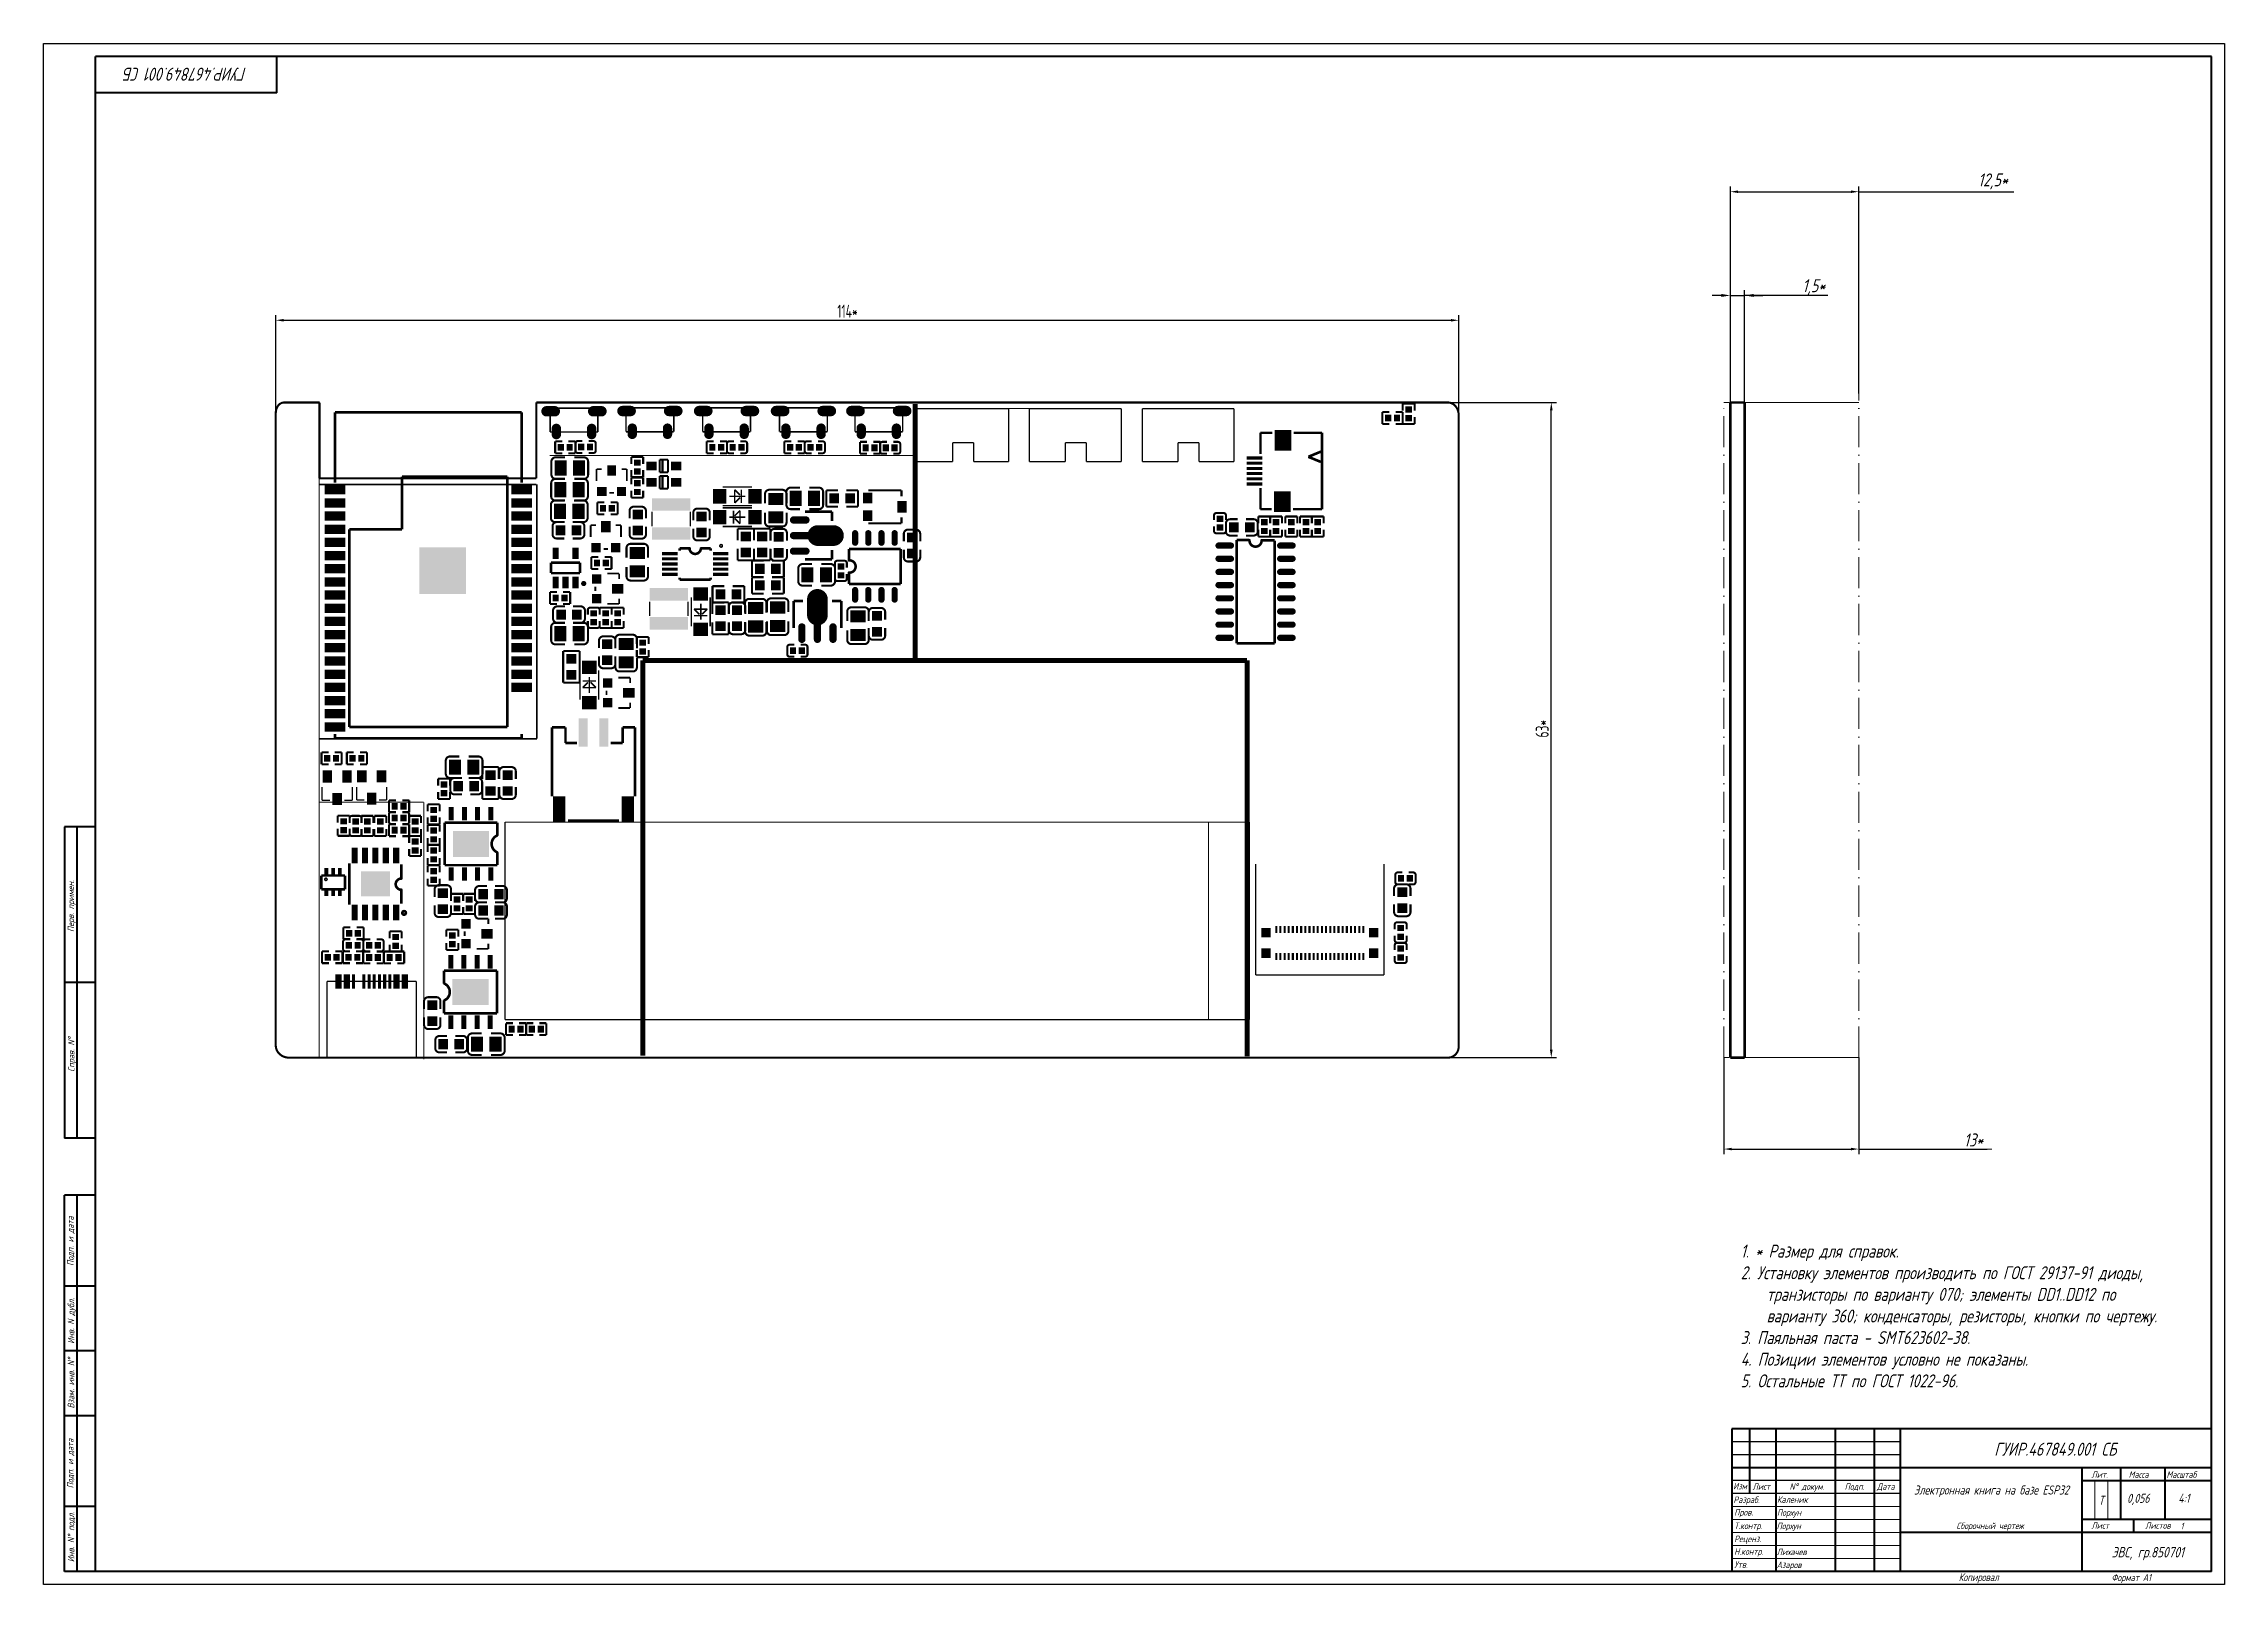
# Model space of a CAD drawing. Extents: x 1752 to 2872, y 74 to 1038.
# Drawn here: x 1752 to 2593, y 74 to 668 of the extents above; entities that cross this region are included whole.
import ezdxf

# ---------------------------------------------------------------- set-up
doc = ezdxf.new("R2010")
doc.units = 0
doc.header["$MEASUREMENT"] = 0
doc.linetypes.add('ACAD_ISO10W100', pattern=[18, 12, -3, 0, -3])
doc.layers.get('0').update_dxf_attribs({"linetype": 'CONTINUOUS'})
doc.layers.get('DEFPOINTS').update_dxf_attribs({"linetype": 'CONTINUOUS'})
for name, color, linetype in [('BOTTOMOVERLAY', 54, 'CONTINUOUS'), ('BOTTOMPASTE', 16, 'CONTINUOUS'), ('KeepOutLayer', 6, 'CONTINUOUS'), ('KONTUR', 7, 'CONTINUOUS')]:
    doc.layers.add(name, color=color, linetype=linetype)
for name, color, linetype, lineweight in [('Основная', 7, 'CONTINUOUS', 40), ('текст', 7, 'CONTINUOUS', 30), ('тонкая', 7, 'CONTINUOUS', 20)]:
    doc.layers.add(name, color=color, linetype=linetype, lineweight=lineweight)
doc.styles.add('ЕСКД', font='eskd15.shx', dxfattribs={"width": 0.8})
doc.styles.add('стиль1', font='romans.shx', dxfattribs={"width": 0.75, "oblique": 15, "height": 3.5})
doc.dimstyles.new('ISO-25', dxfattribs={"dimtxt": 3.5, "dimasz": 3.5, "dimexe": 2, "dimexo": 0, "dimgap": 1, "dimtad": 1, "dimtoh": 1, "dimdec": 0, "dimtxsty": 'Standard', "dimcen": 2.5, "dimadec": 0, "dimazin": 0, "dimtfac": 1, "dimtdec": 0, "dimtmove": 0, "dimatfit": 3, "dimldrblk": 'DOTSMALL', "dimfxl": 1, "dimarcsym": 0})
doc.dimstyles.new('ЕСКД', dxfattribs={"dimtxt": 3.5, "dimasz": 3, "dimexe": 2, "dimexo": 0, "dimgap": 1, "dimtad": 1, "dimtoh": 1, "dimtxsty": 'ЕСКД', "dimcen": 0, "dimazin": 2, "dimtfac": 1, "dimtmove": 0, "dimatfit": 3, "dimfxl": 1, "dimarcsym": 0})

msp = doc.modelspace()

# ---------------------------------------------------------------- texts
at = {"insert": (2401, 204.548), "char_height": 5, "attachment_point": 1, "style": 'стиль1'}
msp.add_mtext_dynamic_manual_height_columns('\\pxi-3,l4,t4;1. * Размер для справок.\\P\\pi-2,l3;2. Установку элементов производить по ГОСТ 29137-91 диоды, транзисторы по варианту 070; элементы DD1..DD12 по варианту 360; конденсаторы, резисторы, кнопки по чертежу.\\P\\pi-3,l4;3. Паяльная паста - SMT623602-38.\\P4. Позиции элементов условно не показаны.\\P5. Остальные ТТ по ГОСТ 1022-96.', width=182.5, gutter_width=17.5, heights=[0], dxfattribs=at)
at = {"layer": 'текст', "style": 'стиль1', "oblique": 15, "width": 0.75}
for s, p in [('Перв. примен.', (1763.291, 325.082)), ('Справ. N%%d', (1763.446, 271.197)), ('Подп. и дата', (1763.111, 196.34)), ('Инв. N дубл.', (1763.356, 166.315)), ('Взам. инв. N%%d', (1763.356, 141.388)), ('Подп. и дата', (1763.061, 110.603)), ('Инв. N%%d подл.', (1763.356, 82.137))]:
    msp.add_text(s, height=2.5, rotation=90, dxfattribs=at).set_placement(p)
for s, height, p in [('Изм', 2.5, (2403.083, 110.182)), ('Лист', 2.5, (2410.559, 110.032)), ('N%%d докум. ', 2.5, (2424.842, 110.032)), ('Подп.', 2.5, (2446.095, 110.032)), ('Дата', 2.5, (2458.546, 110.032)), ('Лит.', 2.5, (2541.256, 114.635)), ('Масса', 2.5, (2555.63, 114.635)), ('Масштаб', 2.5, (2570.222, 114.635)), ('Разраб.', 2.5, (2403.199, 104.931)), ('Пров.', 2.5, (2403.5, 100.099)), ('Каленик', 2.5, (2420, 105)), ('Порхун', 2.5, (2420, 100)), ('0,056', 3.5, (2555, 105)), ('4:1', 3.5, (2574.743, 105.007)), ('Т.контр.', 2.5, (2403.5, 94.904)), ('Порхун', 2.5, (2419.866, 94.833)), ('Лист', 2.5, (2541.256, 95.021)), ('Листов', 2.5, (2561.98, 95.021)), ('Реценз.', 2.5, (2403.5, 89.855)), ('Н.контр.', 2.5, (2403.5, 84.982)), ('Лихачев', 2.5, (2419.866, 84.833)), ('Утв.', 2.5, (2403.5, 79.962)), ('Азаров', 2.5, (2419.866, 79.833)), ('Копировал', 3, (2490.073, 74.82)), ('Формат А1', 2.75, (2549.002, 74.82))]:
    msp.add_text(s, height=height, dxfattribs=at).set_placement(p)
at = {"layer": 'текст', "insert": (1806.309, 655.794), "char_height": 5, "attachment_point": 5, "rotation": 180, "style": 'стиль1'}
msp.add_mtext_dynamic_manual_height_columns('\\pxt13;ГУИР.467849.001 СБ', width=119.65117, gutter_width=75, heights=[14.84], dxfattribs=at)
at = {"layer": 'текст', "attachment_point": 5, "style": 'стиль1'}
for s, width, gutter_width, heights, insert, char_height in [('\\pxt13;ГУИР.467849.001 СБ', 119.65117, 75, [14.84], (2527.363, 125.681), 5), ('Электронная книга на базе ESP32', 68.55748, 75, [24.524], (2502.708, 109.474), 3.5), ('\\pxqc;Т', 5.00967, 17.5, [14.688], (2545.03, 105.965), 3.5), ('\\pxt13;Сборочный чертеж', 68.02426, 75, [0], (2502.167, 95.81), 2.5), ('1', 7.15204, 17.5, [3.184], (2576.21, 96.073), 2.5), ('\\pxqc,t13;ЭВС, гр.850701', 68.02426, 75, [16.932], (2562.993, 85.421), 4)]:
    msp.add_mtext_dynamic_manual_height_columns(s, width=width, gutter_width=gutter_width, heights=heights, dxfattribs=dict(at, insert=insert, char_height=char_height))

# ---------------------------------------------------------------- blocks, each defined once
blk = doc.blocks.new('*D152')
at = {"color": 0, "lineweight": -2, "transparency": 16777216}
for p, q in [((2402.03, 528.21), (2402.03, 572.48)), ((2407.52, 527.72), (2407.52, 572.48)), ((2398.53, 570.48), (2395.03, 570.48)), ((2402.03, 570.48), (2407.52, 570.48)), ((2402.03, 570.48), (2407.52, 570.48)), ((2439.6, 570.48), (2407.52, 570.48)), ((2411.02, 570.48), (2414.52, 570.48))]:
    blk.add_line(p, q, dxfattribs=at)
at = {"color": 0, "transparency": 16777216}
for points in [[(2398.53, 571.07), (2398.53, 569.9), (2402.03, 570.48)], [(2411.02, 571.07), (2411.02, 569.9), (2407.52, 570.48)]]:
    blk.add_solid(points, dxfattribs=at)
at = {"layer": 'DEFPOINTS', "color": 0, "transparency": 16777216}
for p in [(2407.52, 570.48), (2402.03, 528.21), (2407.52, 527.72)]:
    blk.add_point(p, dxfattribs=at)
at = {"color": 0, "transparency": 16777216, "insert": (2434.18, 573.66), "char_height": 3.5, "attachment_point": 5, "style": 'стиль1'}
blk.add_mtext('{\\H1.42857x;1,5*}', dxfattribs=at)
blk = doc.blocks.new('_DotSmall')
at = {"color": 0, "linetype": 'ByBlock', "const_width": 0.5}
blk.add_lwpolyline([(-0.0625, 0, 1), (0.0625, 0, 1)], format="xyb", close=True, dxfattribs=at)
blk = doc.blocks.new('*D153')
at = {"layer": 'DEFPOINTS', "color": 0, "transparency": 16777216}
for p in [(2399.55, 276.65), (2451.52, 276.65), (2451.52, 241.4)]:
    blk.add_point(p, dxfattribs=at)
at = {"layer": 'тонкая', "color": 0, "lineweight": -2, "transparency": 16777216}
for p, q in [((2399.55, 276.65), (2399.55, 239.4)), ((2451.52, 276.65), (2451.52, 239.4)), ((2402.55, 241.4), (2448.52, 241.4)), ((2451.52, 241.4), (2501.1, 241.4))]:
    blk.add_line(p, q, dxfattribs=at)
at = {"layer": 'тонкая', "color": 0, "transparency": 16777216}
for points in [[(2402.55, 241.9), (2402.55, 240.9), (2399.55, 241.4)], [(2448.52, 241.9), (2448.52, 240.9), (2451.52, 241.4)]]:
    blk.add_solid(points, dxfattribs=at)
at = {"layer": 'тонкая', "color": 0, "lineweight": 9, "transparency": 16777216, "insert": (2495.77, 244.9), "char_height": 3.5, "attachment_point": 5, "style": 'стиль1'}
blk.add_mtext('{\\H1.42857x;13*}', dxfattribs=at)
blk = doc.blocks.new('*D154')
at = {"layer": 'DEFPOINTS', "color": 0, "transparency": 16777216}
for p in [(2451.52, 610.48), (2402.03, 532.65), (2451.52, 532.65)]:
    blk.add_point(p, dxfattribs=at)
at = {"layer": 'тонкая', "color": 0, "lineweight": -2, "transparency": 16777216}
for p, q in [((2402.03, 532.65), (2402.03, 612.48)), ((2405.03, 610.48), (2448.52, 610.48)), ((2451.52, 532.65), (2451.52, 612.48)), ((2451.52, 610.48), (2511.28, 610.48))]:
    blk.add_line(p, q, dxfattribs=at)
at = {"layer": 'тонкая', "color": 0, "transparency": 16777216}
for points in [[(2405.03, 610.98), (2405.03, 609.98), (2402.03, 610.48)], [(2448.52, 610.98), (2448.52, 609.98), (2451.52, 610.48)]]:
    blk.add_solid(points, dxfattribs=at)
at = {"layer": 'тонкая', "color": 0, "lineweight": 9, "transparency": 16777216, "insert": (2503.27, 614.46), "char_height": 3.5, "attachment_point": 5, "style": 'стиль1'}
blk.add_mtext('{\\H1.42857x;12,5*}', dxfattribs=at)
blk = doc.blocks.new('*D155')
at = {"layer": 'DEFPOINTS', "color": 0, "transparency": 16777216}
for p in [(2297.25, 560.92), (1841.07, 523.94), (2297.25, 524.43)]:
    blk.add_point(p, dxfattribs=at)
at = {"layer": 'тонкая', "color": 0, "lineweight": -2, "transparency": 16777216}
for p, q in [((1841.07, 523.94), (1841.07, 562.92)), ((1844.07, 560.92), (2294.25, 560.92)), ((2297.25, 524.43), (2297.25, 562.92))]:
    blk.add_line(p, q, dxfattribs=at)
at = {"layer": 'тонкая', "color": 0, "transparency": 16777216}
for points in [[(1844.07, 561.42), (1844.07, 560.42), (1841.07, 560.92)], [(2294.25, 561.42), (2294.25, 560.42), (2297.25, 560.92)]]:
    blk.add_solid(points, dxfattribs=at)
at = {"layer": 'тонкая', "color": 0, "lineweight": 9, "transparency": 16777216, "insert": (2061.53, 564.42), "char_height": 3.5, "width": 6.1333, "attachment_point": 5, "style": 'ЕСКД'}
blk.add_mtext('{\\H1.42857x;114*}', dxfattribs=at)
blk = doc.blocks.new('*D156')
at = {"layer": 'DEFPOINTS', "color": 0, "transparency": 16777216}
for p in [(2293.03, 529.22), (2332.96, 529.22), (2293.19, 276.65)]:
    blk.add_point(p, dxfattribs=at)
at = {"layer": 'тонкая', "color": 0, "lineweight": -2, "transparency": 16777216}
for p, q in [((2293.03, 529.22), (2334.96, 529.22)), ((2332.96, 279.65), (2332.96, 526.22)), ((2293.19, 276.65), (2334.96, 276.65))]:
    blk.add_line(p, q, dxfattribs=at)
at = {"layer": 'тонкая', "color": 0, "transparency": 16777216}
for points in [[(2332.46, 526.22), (2333.46, 526.22), (2332.96, 529.22)], [(2332.46, 279.65), (2333.46, 279.65), (2332.96, 276.65)]]:
    blk.add_solid(points, dxfattribs=at)
at = {"layer": 'тонкая', "color": 0, "lineweight": 9, "transparency": 16777216, "insert": (2329.46, 403.44), "char_height": 3.5, "attachment_point": 5, "rotation": 90, "style": 'ЕСКД'}
blk.add_mtext('{\\H1.42857x;63*}', dxfattribs=at)

# ---------------------------------------------------------------- dimensions: what is measured, and where the dimension line sits
dim = msp.add_linear_dim(base=(2407.524, 570.482), p1=(2402.032, 528.212), p2=(2407.524, 527.72), text='{\\H1.42857x;1,5*}', dimstyle='ISO-25', override={"dimgap": 0.2, "dimtxsty": 'стиль1', "dimtmove": 1})
dim.commit()
dim.dimension.update_dxf_attribs({"geometry": '*D152', "text_midpoint": (2434.18, 570.482), "dimtype": 160})
at = {"layer": 'тонкая', "lineweight": 9}
for base, p1, p2, text, picture, middle in [((2451.524, 610.482), (2402.032, 532.646), (2451.524, 532.646), '{\\H1.42857x;12,5*}', '*D154', (2503.273, 610.482)), ((2451.524, 241.397), (2399.548, 276.649), (2451.524, 276.649), '{\\H1.42857x;13*}', '*D153', (2495.774, 241.397))]:
    dim = msp.add_linear_dim(base=base, p1=p1, p2=p2, text=text, dimstyle='ЕСКД', override={"dimtxsty": 'стиль1'}, dxfattribs=at)
    dim.commit()
    dim.dimension.update_dxf_attribs({"geometry": picture, "text_midpoint": middle, "dimtype": 160})
dim = msp.add_linear_dim(base=(2297.247, 560.916), p1=(1841.068, 523.941), p2=(2297.247, 524.427), text='{\\H1.42857x;114*}', dimstyle='ЕСКД', dxfattribs=at)
dim.commit()
dim.dimension.update_dxf_attribs({"geometry": '*D155', "text_midpoint": (2061.529, 560.916), "dimtype": 160})
dim = msp.add_linear_dim(base=(2332.965, 529.215), p1=(2293.189, 276.649), p2=(2293.025, 529.215), angle=90, text='{\\H1.42857x;63*}', dimstyle='ЕСКД', dxfattribs=at)
dim.commit()
dim.dimension.update_dxf_attribs({"geometry": '*D156', "text_midpoint": (2332.965, 403.437), "dimtype": 160})

# ---------------------------------------------------------------- linework, layer by layer
for p, q in [((2467.538, 128.57), (2402.538, 128.57)), ((2467.538, 123.57), (2402.538, 123.57)), ((2467.538, 113.57), (2402.538, 113.57)), ((2467.538, 108.57), (2402.538, 108.57)), ((2537.538, 78.57), (2537.538, 78.57))]:
    msp.add_line(p, q)
at = {"layer": 'BOTTOMOVERLAY'}
for points, const_width in [([(1857.832, 276.852), (1857.832, 529.224)], 0.4), ([(1935.893, 525.474), (1863.894, 525.474)], 1.016), ([(1863.894, 498.319), (1863.894, 525.474)], 1.016), ([(1935.893, 498.319), (1935.893, 525.474)], 1.016), ([(1946.878, 517.833), (1946.878, 527.033)], 0.61), ([(1946.878, 527.033), (1965.278, 527.033)], 0.61), ([(1965.278, 517.833), (1965.278, 527.033)], 0.61), ([(1976.139, 517.933), (1976.139, 527.133)], 0.61), ([(1976.139, 527.133), (1994.539, 527.133)], 0.61), ([(1994.539, 517.933), (1994.539, 527.133)], 0.61), ([(2005.704, 517.934), (2005.704, 527.134)], 0.61), ([(2005.704, 527.134), (2024.104, 527.134)], 0.61), ([(2024.104, 517.934), (2024.104, 527.134)], 0.61), ([(2035.371, 517.934), (2035.371, 527.134)], 0.61), ([(2035.371, 527.134), (2053.771, 527.134)], 0.61), ([(2053.77, 517.934), (2053.771, 527.134)], 0.61), ([(2064.428, 527.134), (2082.828, 527.134)], 0.61), ([(2064.428, 517.934), (2064.428, 527.134)], 0.61), ([(2082.828, 517.934), (2082.828, 527.134)], 0.61), ([(2087.649, 429.758), (2087.649, 528.614)], 2), ([(2123.73, 526.881), (2088.33, 526.881)], 0.508), ([(2088.33, 506.381), (2088.33, 526.881)], 0.508), ([(2123.73, 506.381), (2123.73, 526.881)], 0.508), ([(2131.709, 526.881), (2123.73, 526.881)], 0.4), ([(2167.109, 526.88), (2131.71, 526.88)], 0.508), ([(2131.71, 506.38), (2131.71, 526.88)], 0.508), ([(2167.109, 506.38), (2167.109, 526.88)], 0.508), ([(2210.597, 526.88), (2175.197, 526.88)], 0.508), ([(2175.197, 506.38), (2175.197, 526.88)], 0.508), ([(2210.597, 506.38), (2210.597, 526.88)], 0.508), ([(2267.846, 520.929), (2267.846, 525.529)], 0.8), ([(2270.546, 525.529), (2267.846, 525.529)], 0.8), ([(2275.646, 525.529), (2272.946, 525.529)], 0.8), ([(2280.243, 528.755), (2275.643, 528.755)], 0.8), ([(2275.643, 526.055), (2275.643, 528.755)], 0.8), ([(2275.643, 520.955), (2275.643, 523.655)], 0.8), ([(2275.646, 520.929), (2275.646, 525.529)], 0.8), ([(2280.243, 526.055), (2280.243, 528.755)], 0.8), ([(2280.243, 520.955), (2280.243, 523.655)], 0.8), ([(1946.878, 517.833), (1965.278, 517.833)], 0.61), ([(1948.825, 509.652), (1948.825, 514.252)], 0.8), ([(1951.525, 514.252), (1948.825, 514.252)], 0.8), ([(1956.625, 514.252), (1953.925, 514.252)], 0.8), ([(1956.625, 509.652), (1956.625, 514.252)], 0.8), ([(1956.648, 510.634), (1956.648, 513.474)], 0.8), ([(1959.348, 514.354), (1957.548, 514.354)], 0.8), ([(1963.548, 514.354), (1961.748, 514.354)], 0.8), ([(1964.448, 510.634), (1964.448, 513.474)], 0.8), ([(1976.139, 517.933), (1994.539, 517.933)], 0.61), ([(2005.704, 517.934), (2024.104, 517.934)], 0.61), ([(2007.245, 509.652), (2007.245, 514.252)], 0.8), ([(2009.945, 514.252), (2007.245, 514.252)], 0.8), ([(2015.044, 514.252), (2012.345, 514.252)], 0.8), ([(2015.044, 509.652), (2015.044, 514.252)], 0.8), ([(2015.068, 510.532), (2015.068, 513.372)], 0.8), ([(2017.768, 514.252), (2015.968, 514.252)], 0.8), ([(2021.968, 514.252), (2020.168, 514.252)], 0.8), ([(2022.868, 510.532), (2022.868, 513.372)], 0.8), ([(2035.371, 517.934), (2053.77, 517.934)], 0.61), ([(2037.216, 509.652), (2037.216, 514.252)], 0.8), ([(2039.916, 514.252), (2037.216, 514.252)], 0.8), ([(2045.016, 514.252), (2042.316, 514.252)], 0.8), ([(2045.016, 509.652), (2045.016, 514.252)], 0.8), ([(2045.039, 510.532), (2045.039, 513.372)], 0.8), ([(2047.739, 514.252), (2045.939, 514.252)], 0.8), ([(2051.939, 514.252), (2050.139, 514.252)], 0.8), ([(2052.839, 510.532), (2052.839, 513.372)], 0.8), ([(2064.428, 517.934), (2082.828, 517.934)], 0.61), ([(2066.375, 509.449), (2066.375, 514.049)], 0.8), ([(2069.075, 514.049), (2066.375, 514.049)], 0.8), ([(2074.175, 514.049), (2071.475, 514.049)], 0.8), ([(2074.097, 510.329), (2074.097, 513.169)], 0.8), ([(2074.175, 509.449), (2074.175, 514.049)], 0.8), ([(2076.797, 514.049), (2074.997, 514.049)], 0.8), ([(2080.997, 514.049), (2079.197, 514.049)], 0.8), ([(2081.897, 510.329), (2081.897, 513.169)], 0.8), ([(2102.13, 506.381), (2102.13, 513.781)], 0.508), ([(2110.23, 513.781), (2102.13, 513.781)], 0.508), ([(2110.23, 506.381), (2110.23, 513.781)], 0.508), ([(2145.51, 506.38), (2145.51, 513.78)], 0.508), ([(2153.61, 513.78), (2145.51, 513.78)], 0.508), ([(2153.61, 506.38), (2153.61, 513.78)], 0.508), ([(2188.997, 506.38), (2188.997, 513.78)], 0.508), ([(2197.097, 513.78), (2188.997, 513.78)], 0.508), ([(2197.097, 506.38), (2197.097, 513.78)], 0.508), ([(2220.817, 509.336), (2220.817, 517.523)], 1.016), ([(2225.369, 517.523), (2220.817, 517.523)], 1.016), ([(2244.5, 517.523), (2233.618, 517.523)], 1.016), ([(2244.5, 488.008), (2244.5, 517.523)], 1.016), ([(2270.546, 520.929), (2267.846, 520.929)], 0.8), ([(2275.646, 520.929), (2272.946, 520.929)], 0.8), ([(2280.243, 520.955), (2275.643, 520.955)], 0.8), ([(2087.75, 508.802), (1946.629, 508.802)], 0.4), ([(1947.372, 501.386), (1947.372, 506.466)], 0.8), ([(1951.525, 509.652), (1948.825, 509.652)], 0.8), ([(1952.652, 508.066), (1948.972, 508.066)], 0.8), ([(1956.625, 509.652), (1953.925, 509.652)], 0.8), ([(1959.932, 508.066), (1956.252, 508.066)], 0.8), ([(1959.348, 509.754), (1957.548, 509.754)], 0.8), ([(1961.532, 501.386), (1961.532, 506.466)], 0.8), ([(1963.548, 509.754), (1961.748, 509.754)], 0.8), ([(1982.762, 508.232), (1978.162, 508.232)], 0.8), ([(1978.162, 505.532), (1978.162, 508.232)], 0.8), ([(1982.762, 505.532), (1982.762, 508.232)], 0.8), ([(1989.123, 507.138), (1992.323, 507.138)], 0.8), ([(1989.123, 502.338), (1989.123, 507.138)], 0.8), ([(1990.203, 502.338), (1990.203, 507.138)], 0.8), ([(1992.323, 502.338), (1992.323, 507.138)], 0.8), ([(2009.945, 509.652), (2007.245, 509.652)], 0.8), ([(2015.044, 509.652), (2012.345, 509.652)], 0.8), ([(2017.768, 509.652), (2015.968, 509.652)], 0.8), ([(2021.968, 509.652), (2020.168, 509.652)], 0.8), ([(2039.916, 509.652), (2037.216, 509.652)], 0.8), ([(2045.016, 509.652), (2042.316, 509.652)], 0.8), ([(2047.739, 509.652), (2045.939, 509.652)], 0.8), ([(2051.939, 509.652), (2050.139, 509.652)], 0.8), ([(2069.075, 509.449), (2066.375, 509.449)], 0.8), ([(2074.175, 509.449), (2071.475, 509.449)], 0.8), ([(2076.797, 509.449), (2074.997, 509.449)], 0.8), ([(2080.997, 509.449), (2079.197, 509.449)], 0.8), ([(2102.13, 506.381), (2088.33, 506.381)], 0.508), ([(2123.73, 506.381), (2110.23, 506.381)], 0.508), ([(2145.51, 506.38), (2131.71, 506.38)], 0.508), ([(2167.109, 506.38), (2153.61, 506.38)], 0.508), ([(2188.997, 506.38), (2175.197, 506.38)], 0.508), ([(2210.597, 506.38), (2197.097, 506.38)], 0.508), ([(2239.258, 508.276), (2244.097, 510.276)], 1.016), ([(2244.058, 506.316), (2239.258, 508.276)], 1.016), ([(1941.549, 497.627), (1858.035, 497.627)], 0.6), ([(1930.373, 500.674), (1889.734, 500.674)], 1.016), ([(1889.734, 480.355), (1889.734, 500.674)], 1.016), ([(1930.373, 404.155), (1930.373, 500.674)], 1.016), ([(1941.752, 425.999), (1941.752, 497.627)], 0.6), ([(1947.271, 493.055), (1947.271, 498.135)], 0.8), ([(1952.551, 499.735), (1948.871, 499.735)], 0.8), ([(1952.652, 499.786), (1948.972, 499.786)], 0.8), ([(1959.831, 499.735), (1956.151, 499.735)], 0.8), ([(1959.932, 499.786), (1956.252, 499.786)], 0.8), ([(1961.431, 493.055), (1961.431, 498.135)], 0.8), ([(1964.755, 498.947), (1964.755, 503.519)], 0.68), ([(1966.787, 503.519), (1964.755, 503.519)], 0.68), ([(1976.439, 503.519), (1974.407, 503.519)], 0.68), ([(1976.439, 498.947), (1976.439, 503.519)], 0.68), ([(1978.162, 500.432), (1978.162, 503.132)], 0.8), ([(1982.762, 500.432), (1978.162, 500.432)], 0.8), ([(1982.762, 500.307), (1978.162, 500.307)], 0.8), ([(1978.162, 497.607), (1978.162, 500.307)], 0.8), ([(1982.762, 500.432), (1982.762, 503.132)], 0.8), ([(1982.762, 497.607), (1982.762, 500.307)], 0.8), ([(1992.323, 502.338), (1989.123, 502.338)], 0.8), ([(1989.123, 496.039), (1989.123, 500.839)], 0.8), ([(1989.123, 500.839), (1992.323, 500.839)], 0.8), ([(1992.323, 496.039), (1989.123, 496.039)], 0.8), ([(1990.203, 496.039), (1990.203, 500.839)], 0.8), ([(1992.323, 496.039), (1992.323, 500.839)], 0.8), ([(2024.669, 496.655), (2013.469, 496.655)], 0.6), ([(2043.279, 496.382), (2039.599, 496.382)], 0.8), ([(2050.559, 496.382), (2046.879, 496.382)], 0.8), ([(2220.817, 488.089), (2220.817, 496.281)], 1.016), ([(1947.169, 484.723), (1947.169, 489.803)], 0.8), ([(1952.449, 491.403), (1948.769, 491.403)], 0.8), ([(1952.551, 491.455), (1948.871, 491.455)], 0.8), ([(1959.729, 491.403), (1956.049, 491.403)], 0.8), ([(1959.831, 491.455), (1956.151, 491.455)], 0.8), ([(1961.329, 484.723), (1961.329, 489.803)], 0.8), ([(1965.081, 486.081), (1965.081, 490.681)], 0.8), ([(1967.781, 490.681), (1965.081, 490.681)], 0.8), ([(1971.46, 494.375), (1969.733, 494.375)], 0.68), ([(1972.881, 490.681), (1970.181, 490.681)], 0.8), ([(1972.881, 486.081), (1972.881, 490.681)], 0.8), ([(1977.505, 484.495), (1977.505, 487.435)], 0.8), ([(1978.162, 492.507), (1978.162, 495.207)], 0.8), ([(1982.762, 492.507), (1978.162, 492.507)], 0.8), ([(1982.225, 489.035), (1979.105, 489.035)], 0.8), ([(1982.762, 492.507), (1982.762, 495.207)], 0.8), ([(1983.825, 484.495), (1983.825, 487.435)], 0.8), ([(2006.812, 488.323), (2003.692, 488.323)], 0.8), ([(2024.669, 489.455), (2013.469, 489.455)], 0.6), ([(2024.669, 488.628), (2013.469, 488.628)], 0.6), ([(2022.117, 493.055), (2016.021, 493.055)], 0.6), ([(2017.545, 482.488), (2017.545, 487.568)], 0.6), ([(2020.085, 493.563), (2018.053, 495.595)], 0.6), ([(2018.053, 494.071), (2018.053, 495.595)], 0.6), ([(2018.053, 490.515), (2018.053, 494.071)], 0.6), ([(2018.053, 490.515), (2020.085, 492.547)], 0.6), ([(2018.053, 485.536), (2020.085, 487.568)], 0.6), ([(2020.085, 484.012), (2020.085, 487.568)], 0.6), ([(2020.593, 490.515), (2020.593, 495.595)], 0.6), ([(2029.763, 490.283), (2029.763, 493.963)], 0.8), ([(2036.443, 495.563), (2031.363, 495.563)], 0.8), ([(2037.999, 489.702), (2037.999, 494.782)], 0.8), ([(2038.043, 490.283), (2038.043, 493.963)], 0.8), ([(2043.279, 488.102), (2039.599, 488.102)], 0.8), ([(2050.559, 488.102), (2046.879, 488.102)], 0.8), ([(2052.159, 489.702), (2052.159, 494.782)], 0.8), ([(2053.366, 489.082), (2053.366, 495.402)], 0.8), ([(2057.906, 495.402), (2053.366, 495.402)], 0.8), ([(2057.906, 489.082), (2053.366, 489.082)], 0.8), ([(2065.646, 495.402), (2061.106, 495.402)], 0.8), ([(2065.646, 489.082), (2061.106, 489.082)], 0.8), ([(2065.646, 489.082), (2065.646, 495.402)], 0.8), ([(2082.364, 495.39), (2069.565, 495.39)], 0.813), ([(2082.364, 492.991), (2082.364, 495.39)], 0.813), ([(2225.094, 488.089), (2220.817, 488.089)], 1.016), ([(2244.5, 488.089), (2233.344, 488.089)], 1.016), ([(1889.734, 480.355), (1869.414, 480.355)], 1.016), ([(1869.414, 404.155), (1869.414, 480.355)], 1.016), ([(1947.804, 478.388), (1947.804, 481.508)], 0.8), ([(1952.449, 483.123), (1948.769, 483.123)], 0.8), ([(1952.344, 483.108), (1949.404, 483.108)], 0.8), ([(1958.484, 483.108), (1955.544, 483.108)], 0.8), ([(1959.729, 483.123), (1956.049, 483.123)], 0.8), ([(1960.084, 478.388), (1960.084, 481.508)], 0.8), ([(1964.551, 481.879), (1962.519, 481.879)], 0.68), ([(1962.519, 477.307), (1962.519, 481.879)], 0.68), ([(1967.781, 486.081), (1965.081, 486.081)], 0.8), ([(1972.881, 486.081), (1970.181, 486.081)], 0.8), ([(1974.203, 481.879), (1972.171, 481.879)], 0.68), ([(1974.203, 477.307), (1974.203, 481.879)], 0.68), ([(1977.505, 478.355), (1977.505, 481.295)], 0.8), ([(1983.825, 478.355), (1983.825, 481.295)], 0.8), ([(1986.167, 481.517), (1986.167, 487.117)], 0.508), ([(2000.967, 481.517), (2000.967, 487.117)], 0.508), ([(2002.092, 483.783), (2002.092, 486.723)], 0.8), ([(2002.092, 477.644), (2002.092, 480.583)], 0.8), ([(2008.412, 483.783), (2008.412, 486.723)], 0.8), ([(2008.412, 477.643), (2008.412, 480.583)], 0.8), ([(2024.669, 481.428), (2013.469, 481.428)], 0.6), ([(2022.117, 485.028), (2016.021, 485.028)], 0.6), ([(2020.085, 482.488), (2018.053, 484.52)], 0.6), ([(2019.16, 476.062), (2019.16, 480.602)], 0.8), ([(2025.48, 480.602), (2019.16, 480.602)], 0.8), ([(2020.085, 482.488), (2020.085, 484.012)], 0.6), ([(2031.78, 480.602), (2025.46, 480.602)], 0.8), ([(2025.46, 476.062), (2025.46, 480.602)], 0.8), ([(2025.48, 476.062), (2025.48, 480.602)], 0.8), ([(2029.763, 483.003), (2029.763, 486.683)], 0.8), ([(2036.443, 481.403), (2031.363, 481.403)], 0.8), ([(2031.78, 476.062), (2031.78, 480.602)], 0.8), ([(2036.58, 480.5), (2033.46, 480.5)], 0.8), ([(2038.043, 483.003), (2038.043, 486.683)], 0.8), ([(2055.528, 487.116), (2045.127, 487.116)], 1.016), ([(2055.528, 483.516), (2055.528, 487.116)], 1.016), ([(2082.364, 482.591), (2069.565, 482.591)], 0.813), ([(2082.364, 482.591), (2082.364, 484.991)], 0.813), ([(2087.989, 480.195), (2084.869, 480.195)], 0.8), ([(2202.899, 483.891), (2202.899, 485.691)], 0.8), ([(2202.899, 479.692), (2202.899, 481.491)], 0.8), ([(2206.619, 486.591), (2203.779, 486.591)], 0.8), ([(2207.491, 479.506), (2207.491, 482.626)], 0.8), ([(2207.499, 483.891), (2207.499, 485.691)], 0.8), ([(2207.499, 479.692), (2207.499, 481.491)], 0.8), ([(2212.031, 484.226), (2209.091, 484.226)], 0.8), ([(2218.171, 484.226), (2215.231, 484.226)], 0.8), ([(2219.771, 479.506), (2219.771, 482.626)], 0.8), ([(2224.567, 485.271), (2219.967, 485.271)], 0.8), ([(2219.967, 482.571), (2219.967, 485.271)], 0.8), ([(2219.967, 477.471), (2219.967, 480.171)], 0.8), ([(2224.539, 482.571), (2224.539, 485.271)], 0.8), ([(2229.139, 485.271), (2224.539, 485.271)], 0.8), ([(2224.539, 477.471), (2224.539, 480.171)], 0.8), ([(2224.567, 482.571), (2224.567, 485.271)], 0.8), ([(2224.567, 477.471), (2224.567, 480.171)], 0.8), ([(2229.139, 482.571), (2229.139, 485.271)], 0.8), ([(2229.139, 477.471), (2229.139, 480.171)], 0.8), ([(2230.432, 482.571), (2230.432, 485.271)], 0.8), ([(2235.032, 485.271), (2230.432, 485.271)], 0.8), ([(2230.432, 477.471), (2230.432, 480.171)], 0.8), ([(2235.032, 482.571), (2235.032, 485.271)], 0.8), ([(2235.032, 477.471), (2235.032, 480.171)], 0.8), ([(2236.02, 482.571), (2236.02, 485.271)], 0.8), ([(2240.62, 485.271), (2236.02, 485.271)], 0.8), ([(2236.02, 477.471), (2236.02, 480.171)], 0.8), ([(2240.592, 482.571), (2240.592, 485.271)], 0.8), ([(2245.192, 485.271), (2240.592, 485.271)], 0.8), ([(2240.592, 477.471), (2240.592, 480.171)], 0.8), ([(2240.62, 482.571), (2240.62, 485.271)], 0.8), ([(2240.62, 477.471), (2240.62, 480.171)], 0.8), ([(2245.192, 482.571), (2245.192, 485.271)], 0.8), ([(2245.192, 477.471), (2245.192, 480.171)], 0.8), ([(1952.344, 476.788), (1949.404, 476.788)], 0.8), ([(1958.484, 476.788), (1955.544, 476.788)], 0.8), ([(1969.225, 472.735), (1967.498, 472.735)], 0.68), ([(1976.322, 469.455), (1976.322, 473.135)], 0.8), ([(1983.002, 474.735), (1977.922, 474.735)], 0.8), ([(1982.225, 476.755), (1979.105, 476.755)], 0.8), ([(1984.602, 469.455), (1984.602, 473.135)], 0.8), ([(1996.813, 472.145), (1996.813, 473.04)], 1.016), ([(2000.629, 473.04), (1996.813, 473.04)], 1.016), ([(2006.812, 476.044), (2003.692, 476.044)], 0.8), ([(2008.813, 472.938), (2004.998, 472.938)], 1.016), ([(2008.813, 472.145), (2008.813, 472.938)], 1.016), ([(2019.16, 468.322), (2019.16, 472.862)], 0.8), ([(2025.46, 468.322), (2025.46, 472.862)], 0.8), ([(2025.48, 468.322), (2025.48, 472.862)], 0.8), ([(2031.78, 468.322), (2031.78, 472.862)], 0.8), ([(2031.86, 475.96), (2031.86, 478.9)], 0.8), ([(2031.86, 469.82), (2031.86, 472.76)], 0.8), ([(2038.18, 475.96), (2038.18, 478.9)], 0.8), ([(2038.18, 469.82), (2038.18, 472.76)], 0.8), ([(2055.528, 468.717), (2055.528, 472.316)], 1.016), ([(2082.104, 472.714), (2062.144, 472.714)], 1.016), ([(2062.144, 468.349), (2062.144, 472.714)], 1.016), ([(2082.104, 459.229), (2082.104, 472.714)], 1.016), ([(2083.269, 475.656), (2083.269, 478.595)], 0.8), ([(2083.269, 469.516), (2083.269, 472.456)], 0.8), ([(2089.589, 475.656), (2089.589, 478.595)], 0.8), ([(2089.589, 469.516), (2089.589, 472.456)], 0.8), ([(2206.619, 478.792), (2203.779, 478.792)], 0.8), ([(2212.031, 477.906), (2209.091, 477.906)], 0.8), ([(2211.599, 436.372), (2211.599, 476.179)], 1.016), ([(2216.577, 476.179), (2211.599, 476.179)], 1.016), ([(2218.171, 477.906), (2215.231, 477.906)], 0.8), ([(2224.567, 477.471), (2219.967, 477.471)], 0.8), ([(2226.331, 476.088), (2221.251, 476.088)], 1.016), ([(2229.139, 477.471), (2224.539, 477.471)], 0.8), ([(2226.331, 436.372), (2226.331, 475.986)], 1.016), ([(2235.032, 477.471), (2230.432, 477.471)], 0.8), ([(2240.62, 477.471), (2236.02, 477.471)], 0.8), ([(2245.192, 477.471), (2240.592, 477.471)], 0.8), ([(1947.227, 463.42), (1947.227, 467.42)], 1.016), ([(1958.427, 467.42), (1947.227, 467.42)], 1.016), ([(1958.427, 463.42), (1947.227, 463.42)], 1.016), ([(1958.427, 463.42), (1958.427, 467.42)], 1.016), ([(1962.744, 465.05), (1962.744, 469.65)], 0.8), ([(1965.444, 469.65), (1962.744, 469.65)], 0.8), ([(1965.444, 465.05), (1962.744, 465.05)], 0.8), ([(1970.544, 469.65), (1967.844, 469.65)], 0.8), ([(1970.544, 465.05), (1967.844, 465.05)], 0.8), ([(1973.451, 463.245), (1968.879, 463.245)], 0.68), ([(1970.544, 465.05), (1970.544, 469.65)], 0.8), ([(1973.451, 461.213), (1973.451, 463.245)], 0.68), ([(1976.322, 462.175), (1976.322, 465.855)], 0.8), ([(1984.602, 462.175), (1984.602, 465.855)], 0.8), ([(2025.48, 468.322), (2019.16, 468.322)], 0.8), ([(2024.715, 461.955), (2024.715, 468.275)], 0.8), ([(2029.255, 468.275), (2024.715, 468.275)], 0.8), ([(2031.78, 468.322), (2025.46, 468.322)], 0.8), ([(2036.995, 468.275), (2032.455, 468.275)], 0.8), ([(2036.58, 468.22), (2033.46, 468.22)], 0.8), ([(2036.995, 461.955), (2036.995, 468.275)], 0.8), ([(2042.571, 460.238), (2042.571, 465.318)], 0.8), ([(2047.851, 466.918), (2044.171, 466.918)], 0.8), ([(2055.528, 468.717), (2045.127, 468.717)], 1.016), ([(2055.131, 466.918), (2051.451, 466.918)], 0.8), ([(2056.698, 465.502), (2056.698, 467.302)], 0.8), ([(2056.698, 461.302), (2056.698, 463.102)], 0.8), ([(2056.73, 460.238), (2056.73, 465.318)], 0.8), ([(2060.418, 468.202), (2057.578, 468.202)], 0.8), ([(2061.298, 465.502), (2061.298, 467.302)], 0.8), ([(2061.298, 461.302), (2061.298, 463.102)], 0.8), ([(2062.144, 459.229), (2062.144, 463.629)], 1.016), ([(2087.989, 467.916), (2084.869, 467.916)], 0.8), ([(1946.793, 451.537), (1946.793, 456.137)], 0.8), ([(1949.493, 456.137), (1946.793, 456.137)], 0.8), ([(1954.593, 456.137), (1951.893, 456.137)], 0.8), ([(1954.593, 451.537), (1954.593, 456.137)], 0.8), ([(1964.307, 456.54), (1964.307, 458.267)], 0.68), ([(1983.002, 460.575), (1977.922, 460.575)], 0.8), ([(1996.813, 460.944), (1996.813, 461.742)], 1.016), ([(2008.813, 460.944), (1996.813, 460.944)], 1.016), ([(2001.347, 442.954), (2001.347, 454.154)], 0.6), ([(2008.547, 442.954), (2008.547, 454.154)], 0.6), ([(2008.813, 460.944), (2008.813, 461.742)], 1.016), ([(2014.015, 458.42), (2009.475, 458.42)], 0.8), ([(2009.475, 452.1), (2009.475, 458.42)], 0.8), ([(2021.755, 458.42), (2017.215, 458.42)], 0.8), ([(2021.755, 452.1), (2021.755, 458.42)], 0.8), ([(2029.255, 461.955), (2024.715, 461.955)], 0.8), ([(2024.715, 455.554), (2024.715, 461.874)], 0.8), ([(2029.255, 461.874), (2024.715, 461.874)], 0.8), ([(2029.255, 455.554), (2024.715, 455.554)], 0.8), ([(2036.995, 461.955), (2032.455, 461.955)], 0.8), ([(2036.995, 461.874), (2032.455, 461.874)], 0.8), ([(2036.995, 455.554), (2032.455, 455.554)], 0.8), ([(2036.995, 455.554), (2036.995, 461.874)], 0.8), ([(2047.851, 458.638), (2044.171, 458.638)], 0.8), ([(2055.13, 458.638), (2051.451, 458.638)], 0.8), ([(2060.418, 460.402), (2057.578, 460.402)], 0.8), ([(2082.104, 459.229), (2062.144, 459.229)], 1.016), ([(1949.493, 451.537), (1946.793, 451.537)], 0.8), ([(1948.008, 445.877), (1948.008, 448.997)], 0.8), ([(1952.548, 450.597), (1949.608, 450.597)], 0.8), ([(1954.593, 451.537), (1951.893, 451.537)], 0.8), ([(1958.687, 450.597), (1955.747, 450.597)], 0.8), ([(1960.287, 445.877), (1960.287, 448.997)], 0.8), ([(1961.398, 447.417), (1961.398, 449.217)], 0.8), ([(1965.118, 450.117), (1962.278, 450.117)], 0.8), ([(1970.57, 450.117), (1965.97, 450.117)], 0.8), ([(1965.97, 447.417), (1965.97, 450.117)], 0.8), ([(1965.998, 447.417), (1965.998, 449.217)], 0.8), ([(1973.451, 451.561), (1968.879, 451.561)], 0.68), ([(1970.57, 447.417), (1970.57, 450.117)], 0.8), ([(1975.243, 450.117), (1970.643, 450.117)], 0.8), ([(1970.643, 447.417), (1970.643, 450.117)], 0.8), ([(1973.451, 451.561), (1973.451, 453.593)], 0.68), ([(1975.243, 447.417), (1975.243, 450.117)], 0.8), ([(1985.254, 446.872), (1985.254, 452.472)], 0.508), ([(2000.054, 446.872), (2000.054, 452.472)], 0.508), ([(2004.439, 447.538), (2002.407, 449.57)], 0.6), ([(2005.963, 449.57), (2002.407, 449.57)], 0.6), ([(2007.487, 447.03), (2002.407, 447.03)], 0.6), ([(2004.947, 445.506), (2004.947, 451.602)], 0.6), ([(2005.455, 447.538), (2007.487, 449.57)], 0.6), ([(2007.487, 449.57), (2005.963, 449.57)], 0.6), ([(2015.727, 452.154), (2009.407, 452.154)], 0.8), ([(2009.407, 447.614), (2009.407, 452.154)], 0.8), ([(2014.015, 452.1), (2009.475, 452.1)], 0.8), ([(2015.727, 447.614), (2015.727, 452.154)], 0.8), ([(2015.808, 447.614), (2015.808, 450.554)], 0.8), ([(2021.755, 452.1), (2017.215, 452.1)], 0.8), ([(2020.528, 452.154), (2017.408, 452.154)], 0.8), ([(2022.041, 448.221), (2022.041, 451.901)], 0.8), ([(2022.128, 447.614), (2022.128, 450.554)], 0.8), ([(2028.721, 453.501), (2023.641, 453.501)], 0.8), ([(2030.321, 448.221), (2030.321, 451.901)], 0.8), ([(2030.474, 448.424), (2030.474, 452.104)], 0.8), ([(2037.154, 453.704), (2032.074, 453.704)], 0.8), ([(2038.754, 448.424), (2038.754, 452.104)], 0.8), ([(2044.355, 452.705), (2040.756, 452.705)], 1.016), ([(2040.756, 442.304), (2040.756, 452.705)], 1.016), ([(2059.155, 452.705), (2055.555, 452.705)], 1.016), ([(2059.155, 442.304), (2059.155, 452.705)], 1.016), ([(2061.462, 444.969), (2061.462, 448.649)], 0.8), ([(2068.142, 450.249), (2063.062, 450.249)], 0.8), ([(2069.742, 444.969), (2069.742, 448.649)], 0.8), ([(2069.757, 445.481), (2069.757, 448.421)], 0.8), ([(2074.477, 450.021), (2071.357, 450.021)], 0.8), ([(2076.077, 445.481), (2076.077, 448.421)], 0.8), ([(1947.271, 437.582), (1947.271, 442.661)], 0.8), ([(1952.551, 444.261), (1948.871, 444.261)], 0.8), ([(1952.547, 444.277), (1949.608, 444.277)], 0.8), ([(1958.687, 444.277), (1955.747, 444.277)], 0.8), ([(1959.831, 444.261), (1956.151, 444.261)], 0.8), ([(1961.398, 443.217), (1961.398, 445.017)], 0.8), ([(1961.431, 437.582), (1961.431, 442.661)], 0.8), ([(1965.118, 442.317), (1962.278, 442.317)], 0.8), ([(1965.719, 434.508), (1965.719, 437.448)], 0.8), ([(1965.97, 442.317), (1965.97, 445.017)], 0.8), ([(1970.57, 442.317), (1965.97, 442.317)], 0.8), ([(1965.998, 443.217), (1965.998, 445.017)], 0.8), ([(1970.439, 439.048), (1967.319, 439.048)], 0.8), ([(1970.57, 442.317), (1970.57, 445.017)], 0.8), ([(1970.643, 442.317), (1970.643, 445.017)], 0.8), ([(1975.243, 442.317), (1970.643, 442.317)], 0.8), ([(1972.039, 434.508), (1972.039, 437.448)], 0.8), ([(1972.055, 434.403), (1972.055, 438.083)], 0.8), ([(1978.734, 439.683), (1973.655, 439.683)], 0.8), ([(1975.243, 442.317), (1975.243, 445.017)], 0.8), ([(1984.895, 438.84), (1980.295, 438.84)], 0.8), ([(1980.295, 436.14), (1980.295, 438.84)], 0.8), ([(1980.334, 434.403), (1980.334, 438.083)], 0.8), ([(1984.895, 436.14), (1984.895, 438.84)], 0.8), ([(2009.407, 439.874), (2009.407, 444.414)], 0.8), ([(2015.727, 439.874), (2009.407, 439.874)], 0.8), ([(2015.727, 439.874), (2015.727, 444.414)], 0.8), ([(2015.808, 441.474), (2015.808, 444.414)], 0.8), ([(2020.528, 439.874), (2017.408, 439.874)], 0.8), ([(2022.041, 440.941), (2022.041, 444.621)], 0.8), ([(2022.128, 441.474), (2022.128, 444.414)], 0.8), ([(2028.721, 439.341), (2023.641, 439.341)], 0.8), ([(2030.321, 440.941), (2030.321, 444.621)], 0.8), ([(2030.474, 441.144), (2030.474, 444.824)], 0.8), ([(2037.154, 439.544), (2032.074, 439.544)], 0.8), ([(2038.754, 441.144), (2038.754, 444.824)], 0.8), ([(2061.462, 437.69), (2061.462, 441.369)], 0.8), ([(2069.742, 437.69), (2069.742, 441.369)], 0.8), ([(2069.757, 439.341), (2069.757, 442.281)], 0.8), ([(2074.477, 437.741), (2071.357, 437.741)], 0.8), ([(2076.077, 439.341), (2076.077, 442.281)], 0.8), ([(1952.551, 435.982), (1948.871, 435.982)], 0.8), ([(1951.902, 421.18), (1951.902, 433.46)], 0.8), ([(1958.222, 433.46), (1951.902, 433.46)], 0.8), ([(1959.831, 435.982), (1956.151, 435.982)], 0.8), ([(1958.222, 421.18), (1958.222, 433.46)], 0.8), ([(1965.719, 428.368), (1965.719, 431.308)], 0.8), ([(1972.039, 428.368), (1972.039, 431.308)], 0.8), ([(1972.055, 427.123), (1972.055, 430.803)], 0.8), ([(1980.295, 431.04), (1980.295, 433.74)], 0.8), ([(1984.895, 431.04), (1980.295, 431.04)], 0.8), ([(1980.334, 427.123), (1980.334, 430.803)], 0.8), ([(1982.595, 277.36), (1982.595, 429.758)], 2), ([(2215.663, 429.758), (1982.595, 429.758)], 2), ([(1984.895, 431.04), (1984.895, 433.74)], 0.8), ([(2038.334, 432.098), (2038.334, 434.938)], 0.8), ([(2041.034, 435.818), (2039.234, 435.818)], 0.8), ([(2041.034, 431.218), (2039.234, 431.218)], 0.8), ([(2045.234, 435.818), (2043.434, 435.818)], 0.8), ([(2045.234, 431.218), (2043.434, 431.218)], 0.8), ([(2046.134, 432.098), (2046.134, 434.938)], 0.8), ([(2068.142, 436.09), (2063.062, 436.09)], 0.8), ([(2226.331, 436.372), (2211.599, 436.372)], 1.016), ([(2215.663, 277.157), (2215.663, 429.758)], 2), ([(1941.752, 399.584), (1941.752, 425.999)], 0.6), ([(1958.222, 421.18), (1951.902, 421.18)], 0.8), ([(1958.371, 414.71), (1958.371, 425.91)], 0.6), ([(1964.511, 421.834), (1959.431, 421.834)], 0.6), ([(1959.431, 419.294), (1961.463, 421.326)], 0.6), ([(1961.971, 417.262), (1961.971, 423.358)], 0.6), ([(1964.511, 419.294), (1962.479, 421.326)], 0.6), ([(1965.571, 414.71), (1965.571, 425.91)], 0.6), ([(1970.439, 426.768), (1967.319, 426.768)], 0.8), ([(1977.718, 423.114), (1973.147, 423.114)], 0.68), ([(1978.734, 425.523), (1973.655, 425.523)], 0.8), ([(1977.718, 421.082), (1977.718, 423.114)], 0.68), ([(1960.955, 419.294), (1959.431, 419.294)], 0.6), ([(1964.511, 419.294), (1960.955, 419.294)], 0.6), ([(1968.575, 416.408), (1968.575, 418.135)], 0.68), ([(1977.718, 411.43), (1977.718, 413.462)], 0.68), ([(1930.373, 404.155), (1869.414, 404.155)], 1.016), ([(1947.596, 377.421), (1947.596, 403.988)], 1.016), ([(1952.797, 403.988), (1947.596, 403.988)], 1.016), ([(1952.797, 397.988), (1952.797, 403.988)], 1.016), ([(1977.718, 411.43), (1973.147, 411.43)], 0.68), ([(1979.596, 403.988), (1974.796, 403.988)], 1.016), ([(1974.796, 397.988), (1974.796, 403.988)], 1.016), ([(1979.596, 377.421), (1979.596, 403.988)], 1.016), ([(1941.752, 399.584), (1857.832, 399.584)], 0.6), ([(1863.894, 399.756), (1863.894, 401.431)], 1.016), ([(1935.893, 399.755), (1863.894, 399.756)], 1.016), ([(1935.893, 399.755), (1935.893, 401.431)], 1.016), ([(1957.196, 397.988), (1952.797, 397.988)], 1.016), ([(1974.796, 397.988), (1970.221, 397.988)], 1.016), ([(1858.707, 389.765), (1858.707, 394.365)], 0.8), ([(1861.407, 394.365), (1858.707, 394.365)], 0.8), ([(1861.407, 389.765), (1858.707, 389.765)], 0.8), ([(1866.507, 394.365), (1863.807, 394.365)], 0.8), ([(1866.507, 389.765), (1863.807, 389.765)], 0.8), ([(1866.507, 389.765), (1866.507, 394.365)], 0.8), ([(1868.46, 389.765), (1868.46, 394.365)], 0.8), ([(1871.16, 394.365), (1868.46, 394.365)], 0.8), ([(1871.16, 389.765), (1868.46, 389.765)], 0.8), ([(1876.26, 394.365), (1873.56, 394.365)], 0.8), ([(1876.26, 389.765), (1873.56, 389.765)], 0.8), ([(1876.26, 389.765), (1876.26, 394.365)], 0.8), ([(1906.631, 386.071), (1906.631, 391.151)], 0.8), ([(1911.911, 392.751), (1908.231, 392.751)], 0.8), ([(1919.191, 392.751), (1915.511, 392.751)], 0.8), ([(1920.711, 384.115), (1920.711, 388.655)], 0.8), ([(1927.031, 388.655), (1920.711, 388.655)], 0.8), ([(1920.791, 386.071), (1920.791, 391.151)], 0.8), ([(1927.031, 384.115), (1927.031, 388.655)], 0.8), ([(1927.315, 384.115), (1927.315, 387.055)], 0.8), ([(1932.035, 388.655), (1928.915, 388.655)], 0.8), ([(1933.635, 384.115), (1933.635, 387.055)], 0.8), ([(1858.898, 375.86), (1858.898, 380.94)], 0.508), ([(1870.582, 375.86), (1870.582, 380.94)], 0.508), ([(1872.208, 375.962), (1872.208, 381.042)], 0.508), ([(1883.892, 375.962), (1883.892, 381.042)], 0.508), ([(1908.29, 384.18), (1903.69, 384.18)], 0.8), ([(1903.69, 381.48), (1903.69, 384.18)], 0.8), ([(1903.69, 376.38), (1903.69, 379.08)], 0.8), ([(1911.911, 384.471), (1908.231, 384.471)], 0.8), ([(1908.29, 381.48), (1908.29, 384.18)], 0.8), ([(1908.29, 376.38), (1908.29, 379.08)], 0.8), ([(1908.384, 379.736), (1908.384, 382.856)], 0.8), ([(1912.924, 384.456), (1909.984, 384.456)], 0.8), ([(1912.924, 378.136), (1909.984, 378.136)], 0.8), ([(1919.191, 384.471), (1915.511, 384.471)], 0.8), ([(1919.064, 384.456), (1916.124, 384.456)], 0.8), ([(1919.064, 378.136), (1916.124, 378.136)], 0.8), ([(1920.664, 379.736), (1920.664, 382.856)], 0.8), ([(1920.711, 376.375), (1920.711, 380.915)], 0.8), ([(1927.031, 376.375), (1927.031, 380.915)], 0.8), ([(1927.315, 377.975), (1927.315, 380.915)], 0.8), ([(1933.635, 377.975), (1933.635, 380.915)], 0.8), ([(1898.166, 375.098), (1857.933, 375.098)], 0.4), ([(1861.946, 375.86), (1858.898, 375.86)], 0.508), ([(1869.58, 369.956), (1864.98, 369.956)], 0.8), ([(1864.98, 367.256), (1864.98, 369.956)], 0.8), ([(1870.582, 375.86), (1867.534, 375.86)], 0.508), ([(1869.58, 367.256), (1869.58, 369.956)], 0.8), ([(1873.272, 369.854), (1870.432, 369.854)], 0.8), ([(1875.256, 375.962), (1872.208, 375.962)], 0.508), ([(1878.724, 369.854), (1874.124, 369.854)], 0.8), ([(1874.124, 367.154), (1874.124, 369.854)], 0.8), ([(1878.724, 367.154), (1878.724, 369.854)], 0.8), ([(1883.703, 369.854), (1879.103, 369.854)], 0.8), ([(1879.103, 367.154), (1879.103, 369.854)], 0.8), ([(1883.892, 375.962), (1880.844, 375.962)], 0.508), ([(1883.703, 367.154), (1883.703, 369.854)], 0.8), ([(1884.716, 371.274), (1884.716, 375.874)], 0.8), ([(1887.416, 375.874), (1884.716, 375.874)], 0.8), ([(1887.416, 371.274), (1884.716, 371.274)], 0.8), ([(1884.716, 367.582), (1884.716, 370.422)], 0.8), ([(1887.416, 371.302), (1885.616, 371.302)], 0.8), ([(1892.516, 375.874), (1889.816, 375.874)], 0.8), ([(1891.616, 371.302), (1889.816, 371.302)], 0.8), ([(1892.516, 371.274), (1889.816, 371.274)], 0.8), ([(1897.114, 369.854), (1892.514, 369.854)], 0.8), ([(1892.514, 367.154), (1892.514, 369.854)], 0.8), ([(1892.516, 371.274), (1892.516, 375.874)], 0.8), ([(1892.516, 367.582), (1892.516, 370.422)], 0.8), ([(1897.114, 367.154), (1897.114, 369.854)], 0.8), ([(1898.166, 275.938), (1898.166, 375.098)], 0.4), ([(1904.226, 374.325), (1899.626, 374.325)], 0.8), ([(1899.626, 371.625), (1899.626, 374.325)], 0.8), ([(1908.29, 376.38), (1903.69, 376.38)], 0.8), ([(1904.226, 371.625), (1904.226, 374.325)], 0.8), ([(1927.031, 376.375), (1920.711, 376.375)], 0.8), ([(1932.035, 376.375), (1928.915, 376.375)], 0.8), ([(1864.98, 362.156), (1864.98, 364.856)], 0.8), ([(1869.58, 362.156), (1864.98, 362.156)], 0.8), ([(1869.552, 367.154), (1869.552, 368.954)], 0.8), ([(1869.552, 362.954), (1869.552, 364.754)], 0.8), ([(1869.58, 362.156), (1869.58, 364.856)], 0.8), ([(1873.272, 362.054), (1870.432, 362.054)], 0.8), ([(1874.124, 362.054), (1874.124, 364.754)], 0.8), ([(1878.724, 362.054), (1874.124, 362.054)], 0.8), ([(1874.152, 367.154), (1874.152, 368.954)], 0.8), ([(1874.152, 362.954), (1874.152, 364.754)], 0.8), ([(1878.724, 362.054), (1878.724, 364.754)], 0.8), ([(1879.103, 362.054), (1879.103, 364.754)], 0.8), ([(1883.703, 362.054), (1879.103, 362.054)], 0.8), ([(1883.703, 362.054), (1883.703, 364.754)], 0.8), ([(1884.716, 362.029), (1884.716, 366.629)], 0.8), ([(1887.416, 366.629), (1884.716, 366.629)], 0.8), ([(1887.416, 362.029), (1884.716, 362.029)], 0.8), ([(1887.416, 366.702), (1885.616, 366.702)], 0.8), ([(1891.616, 366.702), (1889.816, 366.702)], 0.8), ([(1892.516, 366.629), (1889.816, 366.629)], 0.8), ([(1892.516, 362.029), (1889.816, 362.029)], 0.8), ([(1892.514, 362.054), (1892.514, 364.754)], 0.8), ([(1897.114, 362.133), (1892.514, 362.133)], 0.8), ([(1892.514, 359.433), (1892.514, 362.133)], 0.8), ([(1897.114, 362.054), (1892.514, 362.054)], 0.8), ([(1892.516, 362.029), (1892.516, 366.629)], 0.8), ([(1897.114, 362.054), (1897.114, 364.754)], 0.8), ([(1897.114, 359.433), (1897.114, 362.133)], 0.8), ([(1899.626, 366.525), (1899.626, 369.225)], 0.8), ([(1904.226, 366.525), (1899.626, 366.525)], 0.8), ([(1899.626, 363.7), (1899.626, 366.4)], 0.8), ([(1904.226, 366.4), (1899.626, 366.4)], 0.8), ([(1899.626, 358.6), (1899.626, 361.3)], 0.8), ([(1904.226, 366.525), (1904.226, 369.225)], 0.8), ([(1904.226, 363.7), (1904.226, 366.4)], 0.8), ([(1904.226, 358.6), (1904.226, 361.3)], 0.8), ([(1926.552, 367.246), (1906.152, 367.246)], 1.016), ([(1906.153, 350.845), (1906.153, 367.246)], 1.016), ([(1926.552, 362.246), (1926.552, 367.246)], 1.016), ([(2200.722, 367.478), (1929.441, 367.478)], 0.4), ([(1929.441, 291.279), (1929.441, 367.478)], 0.4), ([(1929.549, 291.279), (1929.549, 367.478)], 0.4), ([(2216.566, 367.478), (1929.549, 367.478)], 0.4), ([(1973.493, 367.989), (1953.7, 367.989)], 1.016), ([(2200.722, 291.279), (2200.722, 367.478)], 0.4), ([(2216.566, 291.279), (2216.566, 367.478)], 0.4), ([(1892.514, 354.333), (1892.514, 357.033)], 0.8), ([(1897.114, 354.333), (1892.514, 354.333)], 0.8), ([(1897.114, 354.333), (1897.114, 357.033)], 0.8), ([(1899.626, 355.978), (1899.626, 358.678)], 0.8), ([(1904.226, 358.678), (1899.626, 358.678)], 0.8), ([(1904.226, 358.6), (1899.626, 358.6)], 0.8), ([(1899.626, 350.878), (1899.626, 353.578)], 0.8), ([(1904.226, 355.978), (1904.226, 358.678)], 0.8), ([(1904.226, 350.878), (1904.226, 353.578)], 0.8), ([(1926.552, 350.845), (1926.552, 355.845)], 1.016), ([(1858.644, 341.469), (1858.644, 346.854)], 1.016), ([(1867.788, 346.854), (1858.644, 346.854)], 1.016), ([(1867.788, 341.469), (1867.788, 346.854)], 1.016), ([(1867.696, 341.998), (1867.696, 346.548)], 0.6), ([(1869.472, 335.603), (1869.472, 351.602)], 1.016), ([(1889.472, 345.682), (1889.472, 351.149)], 1.016), ([(1904.226, 350.878), (1899.626, 350.878)], 0.8), ([(1904.226, 350.754), (1899.626, 350.754)], 0.8), ([(1899.626, 348.054), (1899.626, 350.754)], 0.8), ([(1899.626, 342.954), (1899.626, 345.654)], 0.8), ([(1904.226, 348.054), (1904.226, 350.754)], 0.8), ([(1904.226, 342.954), (1904.226, 345.654)], 0.8), ([(1926.553, 350.845), (1906.153, 350.845)], 1.016), ([(2218.905, 308.444), (2218.905, 351.324)], 0.508), ([(2268.504, 308.444), (2268.504, 351.324)], 0.508), ([(2272.824, 344.316), (2272.824, 347.156)], 0.8), ([(2275.524, 348.036), (2273.724, 348.036)], 0.8), ([(2279.724, 348.036), (2277.924, 348.036)], 0.8), ([(2280.624, 344.316), (2280.624, 347.156)], 0.8), ([(1867.788, 341.469), (1858.644, 341.469)], 1.016), ([(1889.472, 336.056), (1889.472, 341.347)], 1.016), ([(1904.226, 342.954), (1899.626, 342.954)], 0.8), ([(1902.322, 338.599), (1902.322, 341.538)], 0.8), ([(1907.042, 343.138), (1903.922, 343.138)], 0.8), ([(1908.642, 338.599), (1908.642, 341.538)], 0.8), ([(1913.268, 339.781), (1908.668, 339.781)], 0.8), ([(1908.668, 337.081), (1908.668, 339.781)], 0.8), ([(1913.268, 337.081), (1913.268, 339.781)], 0.8), ([(1913.342, 337.081), (1913.342, 339.781)], 0.8), ([(1917.941, 339.781), (1913.342, 339.781)], 0.8), ([(1917.934, 338.08), (1917.934, 341.2)], 0.8), ([(1917.941, 337.081), (1917.941, 339.781)], 0.8), ([(1922.474, 342.8), (1919.534, 342.8)], 0.8), ([(1922.474, 336.501), (1919.534, 336.501)], 0.8), ([(1922.474, 336.48), (1919.534, 336.48)], 0.8), ([(1928.614, 342.8), (1925.674, 342.8)], 0.8), ([(1928.614, 336.501), (1925.674, 336.501)], 0.8), ([(1928.614, 336.48), (1925.674, 336.48)], 0.8), ([(1930.214, 338.08), (1930.214, 341.2)], 0.8), ([(2272.345, 338.903), (2272.345, 341.843)], 0.8), ([(2275.524, 343.436), (2273.724, 343.436)], 0.8), ([(2277.065, 343.443), (2273.945, 343.443)], 0.8), ([(2279.724, 343.436), (2277.924, 343.436)], 0.8), ([(2278.665, 338.903), (2278.665, 341.843)], 0.8), ([(1902.322, 332.459), (1902.322, 335.399)], 0.8), ([(1907.042, 330.859), (1903.922, 330.859)], 0.8), ([(1908.642, 332.459), (1908.642, 335.399)], 0.8), ([(1908.668, 331.981), (1908.668, 334.681)], 0.8), ([(1913.268, 331.981), (1908.668, 331.981)], 0.8), ([(1913.268, 331.981), (1913.268, 334.681)], 0.8), ([(1913.342, 331.981), (1913.342, 334.681)], 0.8), ([(1917.941, 331.981), (1913.342, 331.981)], 0.8), ([(1917.934, 331.781), (1917.934, 334.901)], 0.8), ([(1917.941, 331.981), (1917.941, 334.681)], 0.8), ([(1923.058, 330.252), (1918.486, 330.252)], 0.68), ([(1922.474, 330.181), (1919.534, 330.181)], 0.8), ([(1923.058, 328.22), (1923.058, 330.252)], 0.68), ([(1928.614, 330.181), (1925.674, 330.181)], 0.8), ([(1930.214, 331.781), (1930.214, 334.901)], 0.8), ([(2272.345, 332.763), (2272.345, 335.703)], 0.8), ([(2272.596, 326.108), (2272.596, 327.908)], 0.8), ([(2276.315, 328.808), (2273.475, 328.808)], 0.8), ([(2277.065, 331.163), (2273.945, 331.163)], 0.8), ([(2277.195, 326.108), (2277.195, 327.908)], 0.8), ([(2278.665, 332.763), (2278.665, 335.703)], 0.8), ([(1867.038, 318.51), (1867.038, 321.35)], 0.8), ([(1867.14, 322.303), (1867.14, 326.903)], 0.8), ([(1869.84, 326.903), (1867.14, 326.903)], 0.8), ([(1869.84, 322.303), (1867.14, 322.303)], 0.8), ([(1869.738, 322.23), (1867.938, 322.23)], 0.8), ([(1873.938, 322.23), (1872.138, 322.23)], 0.8), ([(1874.939, 326.903), (1872.24, 326.903)], 0.8), ([(1874.939, 322.303), (1872.24, 322.303)], 0.8), ([(1874.838, 318.51), (1874.838, 321.35)], 0.8), ([(1874.861, 318.51), (1874.861, 321.35)], 0.8), ([(1874.939, 322.303), (1874.939, 326.903)], 0.8), ([(1877.561, 322.23), (1875.761, 322.23)], 0.8), ([(1881.761, 322.23), (1879.961, 322.23)], 0.8), ([(1882.661, 318.51), (1882.661, 321.35)], 0.8), ([(1889.595, 325.354), (1884.995, 325.354)], 0.8), ([(1884.995, 322.654), (1884.995, 325.354)], 0.8), ([(1884.995, 317.554), (1884.995, 320.254)], 0.8), ([(1889.595, 322.654), (1889.595, 325.354)], 0.8), ([(1889.595, 317.554), (1889.595, 320.254)], 0.8), ([(1906.839, 323.263), (1906.839, 325.963)], 0.8), ([(1911.439, 325.963), (1906.839, 325.963)], 0.8), ([(1906.839, 318.164), (1906.839, 320.863)], 0.8), ([(1911.439, 323.263), (1911.439, 325.963)], 0.8), ([(1911.439, 318.164), (1911.439, 320.863)], 0.8), ([(1913.914, 323.547), (1913.914, 325.274)], 0.68), ([(1923.058, 318.568), (1923.058, 320.6)], 0.68), ([(2272.596, 321.908), (2272.596, 323.708)], 0.8), ([(2272.596, 318.184), (2272.596, 319.984)], 0.8), ([(2276.315, 321.008), (2273.476, 321.008)], 0.8), ([(2276.315, 320.883), (2273.475, 320.883)], 0.8), ([(2277.195, 321.908), (2277.195, 323.708)], 0.8), ([(2277.195, 318.184), (2277.195, 319.983)], 0.8), ([(1858.91, 313.058), (1858.91, 317.658)], 0.8), ([(1861.61, 317.658), (1858.91, 317.658)], 0.8), ([(1861.61, 313.058), (1858.91, 313.058)], 0.8), ([(1866.71, 317.658), (1864.01, 317.658)], 0.8), ([(1866.71, 313.058), (1864.01, 313.058)], 0.8), ([(1866.71, 313.058), (1866.71, 317.658)], 0.8), ([(1866.936, 313.058), (1866.936, 317.658)], 0.8), ([(1869.636, 317.658), (1866.936, 317.658)], 0.8), ([(1869.636, 313.058), (1866.936, 313.058)], 0.8), ([(1869.738, 317.63), (1867.938, 317.63)], 0.8), ([(1874.736, 317.658), (1872.036, 317.658)], 0.8), ([(1874.736, 313.058), (1872.036, 313.058)], 0.8), ([(1873.938, 317.63), (1872.138, 317.63)], 0.8), ([(1874.736, 313.058), (1874.736, 317.658)], 0.8), ([(1874.861, 312.956), (1874.861, 317.556)], 0.8), ([(1877.561, 317.556), (1874.861, 317.556)], 0.8), ([(1877.561, 312.956), (1874.861, 312.956)], 0.8), ([(1877.561, 317.63), (1875.761, 317.63)], 0.8), ([(1881.761, 317.63), (1879.961, 317.63)], 0.8), ([(1882.661, 317.556), (1879.961, 317.556)], 0.8), ([(1882.661, 312.956), (1879.961, 312.956)], 0.8), ([(1882.661, 312.956), (1882.661, 317.556)], 0.8), ([(1882.786, 312.956), (1882.786, 317.556)], 0.8), ([(1885.486, 317.556), (1882.786, 317.556)], 0.8), ([(1885.486, 312.956), (1882.786, 312.956)], 0.8), ([(1889.595, 317.554), (1884.995, 317.554)], 0.8), ([(1890.586, 317.556), (1887.886, 317.556)], 0.8), ([(1890.586, 312.956), (1887.886, 312.956)], 0.8), ([(1890.586, 312.956), (1890.586, 317.556)], 0.8), ([(1911.439, 318.164), (1906.839, 318.164)], 0.8), ([(1923.058, 318.568), (1918.486, 318.568)], 0.68), ([(2272.596, 313.984), (2272.596, 315.784)], 0.8), ([(2276.315, 313.084), (2273.476, 313.084)], 0.8), ([(2277.195, 313.984), (2277.195, 315.784)], 0.8), ([(1895.33, 306.011), (1860.77, 306.011)], 0.508), ([(1860.77, 276.731), (1860.77, 306.011)], 0.508), ([(1895.33, 276.731), (1895.33, 306.011)], 0.508), ([(1926.349, 310.147), (1905.949, 310.147)], 1.016), ([(1905.95, 305.147), (1905.95, 310.147)], 1.016), ([(1926.349, 293.747), (1926.349, 310.147)], 1.016), ([(2268.504, 308.444), (2218.905, 308.444)], 0.508), ([(1898.258, 295.419), (1898.258, 298.359)], 0.8), ([(1902.978, 299.959), (1899.858, 299.959)], 0.8), ([(1904.578, 295.419), (1904.578, 298.359)], 0.8), ([(1905.95, 293.747), (1905.95, 298.747)], 1.016), ([(1898.258, 289.279), (1898.258, 292.219)], 0.8), ([(1902.978, 287.679), (1899.858, 287.679)], 0.8), ([(1904.578, 289.279), (1904.578, 292.219)], 0.8), ([(1926.35, 293.747), (1905.95, 293.747)], 1.016), ([(1920.445, 285.97), (1916.765, 285.97)], 0.8), ([(1927.725, 285.97), (1924.045, 285.97)], 0.8), ([(2200.722, 291.279), (1929.441, 291.279)], 0.4), ([(2216.566, 291.279), (1929.549, 291.279)], 0.4), ([(1932.526, 289.921), (1929.826, 289.921)], 0.8), ([(1929.826, 285.321), (1929.826, 289.921)], 0.8), ([(1937.626, 289.921), (1934.926, 289.921)], 0.8), ([(1937.626, 285.321), (1937.626, 289.921)], 0.8), ([(1937.649, 285.321), (1937.649, 289.921)], 0.8), ([(1940.349, 289.921), (1937.649, 289.921)], 0.8), ([(1945.449, 289.921), (1942.749, 289.921)], 0.8), ([(1945.449, 285.321), (1945.449, 289.921)], 0.8), ([(1902.593, 280.27), (1902.593, 283.39)], 0.8), ([(1907.133, 284.99), (1904.193, 284.99)], 0.8), ([(1907.133, 278.67), (1904.193, 278.67)], 0.8), ([(1913.273, 284.99), (1910.333, 284.99)], 0.8), ([(1913.273, 278.67), (1910.333, 278.67)], 0.8), ([(1914.873, 280.27), (1914.873, 283.39)], 0.8), ([(1915.165, 279.29), (1915.165, 284.37)], 0.8), ([(1920.445, 277.69), (1916.765, 277.69)], 0.8), ([(1927.725, 277.69), (1924.045, 277.69)], 0.8), ([(1929.325, 279.29), (1929.325, 284.37)], 0.8), ([(1932.526, 285.321), (1929.826, 285.321)], 0.8), ([(1937.626, 285.321), (1934.926, 285.321)], 0.8), ([(1940.349, 285.321), (1937.649, 285.321)], 0.8), ([(1945.449, 285.321), (1942.749, 285.321)], 0.8), ([(1895.33, 276.731), (1860.77, 276.731)], 0.508)]:
    msp.add_lwpolyline(points, dxfattribs=dict(at, const_width=const_width))
for points, const_width in [([(1956.648, 513.474, -0.414214), (1957.528, 514.354)], 0.8), ([(1963.568, 514.354, -0.414214), (1964.448, 513.474)], 0.8), ([(2015.068, 513.372, -0.414214), (2015.948, 514.252)], 0.8), ([(2021.988, 514.252, -0.414214), (2022.868, 513.372)], 0.8), ([(2045.039, 513.372, -0.414214), (2045.919, 514.252)], 0.8), ([(2051.959, 514.252, -0.414214), (2052.839, 513.372)], 0.8), ([(2074.097, 513.169, -0.414214), (2074.977, 514.049)], 0.8), ([(2081.017, 514.049, -0.414214), (2081.897, 513.169)], 0.8), ([(1947.372, 506.466, -0.414213), (1948.972, 508.066)], 0.8), ([(1957.528, 509.754, -0.414214), (1956.648, 510.634)], 0.8), ([(1959.932, 508.066, -0.414214), (1961.532, 506.466)], 0.8), ([(1964.448, 510.634, -0.414214), (1963.568, 509.754)], 0.8), ([(2015.948, 509.652, -0.414214), (2015.068, 510.532)], 0.8), ([(2022.868, 510.532, -0.414214), (2021.988, 509.652)], 0.8), ([(2045.919, 509.652, -0.414214), (2045.039, 510.532)], 0.8), ([(2052.839, 510.532, -0.414214), (2051.959, 509.652)], 0.8), ([(2074.977, 509.449, -0.414214), (2074.097, 510.329)], 0.8), ([(2081.897, 510.329, -0.414214), (2081.017, 509.449)], 0.8), ([(1947.271, 498.135, -0.414213), (1948.871, 499.735)], 0.8), ([(1948.972, 499.786, -0.414214), (1947.372, 501.386)], 0.8), ([(1959.831, 499.735, -0.414214), (1961.431, 498.135)], 0.8), ([(1961.532, 501.386, -0.414213), (1959.932, 499.786)], 0.8), ([(2037.999, 494.782, -0.414213), (2039.599, 496.382)], 0.8), ([(2050.559, 496.382, -0.414214), (2052.159, 494.782)], 0.8), ([(1947.169, 489.803, -0.414213), (1948.769, 491.403)], 0.8), ([(1948.871, 491.455, -0.414214), (1947.271, 493.055)], 0.8), ([(1959.729, 491.403, -0.414214), (1961.329, 489.803)], 0.8), ([(1961.431, 493.055, -0.414213), (1959.831, 491.455)], 0.8), ([(1977.505, 487.435, -0.414213), (1979.105, 489.035)], 0.8), ([(1982.225, 489.035, -0.414213), (1983.825, 487.435)], 0.8), ([(2002.092, 486.723, -0.414213), (2003.692, 488.323)], 0.8), ([(2006.812, 488.323, -0.414213), (2008.412, 486.723)], 0.8), ([(2029.763, 493.963, -0.414214), (2031.363, 495.563)], 0.8), ([(2036.443, 495.563, -0.414213), (2038.043, 493.963)], 0.8), ([(2039.599, 488.102, -0.414214), (2037.999, 489.702)], 0.8), ([(2052.159, 489.702, -0.414213), (2050.559, 488.102)], 0.8), ([(1948.769, 483.123, -0.414214), (1947.169, 484.723)], 0.8), ([(1947.804, 481.508, -0.414213), (1949.404, 483.108)], 0.8), ([(1958.484, 483.108, -0.414213), (1960.084, 481.508)], 0.8), ([(1961.329, 484.723, -0.414213), (1959.729, 483.123)], 0.8), ([(2031.363, 481.403, -0.414213), (2029.763, 483.003)], 0.8), ([(2031.86, 478.9, -0.414213), (2033.46, 480.5)], 0.8), ([(2038.043, 483.003, -0.414214), (2036.443, 481.403)], 0.8), ([(2036.58, 480.5, -0.414213), (2038.18, 478.9)], 0.8), ([(2083.269, 478.595, -0.414213), (2084.869, 480.195)], 0.8), ([(2087.989, 480.195, -0.414213), (2089.589, 478.595)], 0.8), ([(2202.899, 485.711, -0.414214), (2203.779, 486.591)], 0.8), ([(2203.779, 478.792, -0.414214), (2202.899, 479.672)], 0.8), ([(2206.619, 486.591, -0.414214), (2207.499, 485.711)], 0.8), ([(2207.499, 479.672, -0.414214), (2206.619, 478.792)], 0.8), ([(2207.491, 482.626, -0.414213), (2209.091, 484.226)], 0.8), ([(2209.091, 477.906, -0.414213), (2207.491, 479.506)], 0.8), ([(2218.171, 484.226, -0.414213), (2219.771, 482.626)], 0.8), ([(2219.771, 479.506, -0.414213), (2218.171, 477.906)], 0.8), ([(1949.404, 476.788, -0.414213), (1947.804, 478.388)], 0.8), ([(1960.084, 478.388, -0.414213), (1958.484, 476.788)], 0.8), ([(1976.322, 473.135, -0.414214), (1977.922, 474.735)], 0.8), ([(1979.105, 476.755, -0.414213), (1977.505, 478.355)], 0.8), ([(1983.825, 478.355, -0.414213), (1982.225, 476.755)], 0.8), ([(1983.002, 474.735, -0.414213), (1984.602, 473.135)], 0.8), ([(2004.998, 472.938, -0.980461), (2000.629, 473.04)], 1.016), ([(2003.692, 476.044, -0.414213), (2002.092, 477.644)], 0.8), ([(2008.412, 477.643, -0.414213), (2006.812, 476.044)], 0.8), ([(2012.313, 473.949, -196.823382), (2012.313, 473.939)], 0.6), ([(2221.251, 476.088, -1.041954), (2216.577, 476.076)], 1.016), ([(1977.922, 460.575, -0.414213), (1976.322, 462.175)], 0.8), ([(1984.602, 462.175, -0.414214), (1983.002, 460.575)], 0.8), ([(2033.46, 468.22, -0.414213), (2031.86, 469.82)], 0.8), ([(2038.18, 469.82, -0.414213), (2036.58, 468.22)], 0.8), ([(2042.571, 465.318, -0.414213), (2044.171, 466.918)], 0.8), ([(2055.131, 466.918, -0.414214), (2056.73, 465.318)], 0.8), ([(2056.698, 467.322, -0.414214), (2057.578, 468.202)], 0.8), ([(2060.418, 468.202, -0.414214), (2061.298, 467.322)], 0.8), ([(2062.144, 468.349, -1.078579), (2062.144, 463.629)], 1.016), ([(2084.869, 467.916, -0.414213), (2083.269, 469.516)], 0.8), ([(2089.589, 469.516, -0.414213), (2087.989, 467.916)], 0.8), ([(2044.171, 458.638, -0.414214), (2042.571, 460.238)], 0.8), ([(2056.73, 460.238, -0.414213), (2055.13, 458.638)], 0.8), ([(2057.578, 460.402, -0.414214), (2056.698, 461.282)], 0.8), ([(2061.298, 461.282, -0.414214), (2060.418, 460.402)], 0.8), ([(1948.008, 448.997, -0.414213), (1949.608, 450.597)], 0.8), ([(1949.608, 444.277, -0.414213), (1948.008, 445.877)], 0.8), ([(1958.687, 450.597, -0.414213), (1960.287, 448.997)], 0.8), ([(1960.287, 445.877, -0.414213), (1958.687, 444.277)], 0.8), ([(1961.398, 449.237, -0.414214), (1962.278, 450.117)], 0.8), ([(1965.118, 450.117, -0.414214), (1965.998, 449.237)], 0.8), ([(2015.808, 450.554, -0.414213), (2017.408, 452.154)], 0.8), ([(2020.528, 452.154, -0.414213), (2022.128, 450.554)], 0.8), ([(2022.041, 451.901, -0.414214), (2023.641, 453.501)], 0.8), ([(2028.721, 453.501, -0.414213), (2030.321, 451.901)], 0.8), ([(2030.474, 452.104, -0.414214), (2032.074, 453.704)], 0.8), ([(2037.154, 453.704, -0.414213), (2038.754, 452.104)], 0.8), ([(2061.462, 448.649, -0.414214), (2063.062, 450.249)], 0.8), ([(2068.142, 450.249, -0.414213), (2069.742, 448.649)], 0.8), ([(2069.757, 448.421, -0.414213), (2071.357, 450.021)], 0.8), ([(2074.477, 450.021, -0.414213), (2076.077, 448.421)], 0.8), ([(1947.271, 442.661, -0.414213), (1948.871, 444.261)], 0.8), ([(1948.871, 435.982, -0.414214), (1947.271, 437.582)], 0.8), ([(1959.831, 444.261, -0.414214), (1961.431, 442.661)], 0.8), ([(1961.431, 437.582, -0.414213), (1959.831, 435.982)], 0.8), ([(1962.278, 442.317, -0.414214), (1961.398, 443.197)], 0.8), ([(1965.998, 443.197, -0.414214), (1965.118, 442.317)], 0.8), ([(1965.719, 437.448, -0.414213), (1967.319, 439.048)], 0.8), ([(1970.439, 439.048, -0.414213), (1972.039, 437.448)], 0.8), ([(1972.055, 438.083, -0.414214), (1973.655, 439.683)], 0.8), ([(1978.734, 439.683, -0.414213), (1980.334, 438.083)], 0.8), ([(2017.408, 439.874, -0.414213), (2015.808, 441.474)], 0.8), ([(2022.128, 441.474, -0.414213), (2020.528, 439.874)], 0.8), ([(2023.641, 439.341, -0.414213), (2022.041, 440.941)], 0.8), ([(2030.321, 440.941, -0.414214), (2028.721, 439.341)], 0.8), ([(2032.074, 439.544, -0.414213), (2030.474, 441.144)], 0.8), ([(2038.754, 441.144, -0.414214), (2037.154, 439.544)], 0.8), ([(2063.062, 436.09, -0.414213), (2061.462, 437.69)], 0.8), ([(2069.742, 437.69, -0.414214), (2068.142, 436.09)], 0.8), ([(2071.357, 437.741, -0.414213), (2069.757, 439.341)], 0.8), ([(2076.077, 439.341, -0.414213), (2074.477, 437.741)], 0.8), ([(2038.334, 434.938, -0.414214), (2039.214, 435.818)], 0.8), ([(2039.214, 431.218, -0.414214), (2038.334, 432.098)], 0.8), ([(2045.254, 435.818, -0.414214), (2046.134, 434.938)], 0.8), ([(2046.134, 432.098, -0.414214), (2045.254, 431.218)], 0.8), ([(1967.319, 426.768, -0.414213), (1965.719, 428.368)], 0.8), ([(1972.039, 428.368, -0.414213), (1970.439, 426.768)], 0.8), ([(1973.654, 425.523, -0.414213), (1972.055, 427.123)], 0.8), ([(1980.334, 427.123, -0.414214), (1978.734, 425.523)], 0.8), ([(1906.631, 391.151, -0.414213), (1908.231, 392.751)], 0.8), ([(1919.191, 392.751, -0.414214), (1920.791, 391.151)], 0.8), ([(1927.315, 387.055, -0.414213), (1928.915, 388.655)], 0.8), ([(1932.035, 388.655, -0.414213), (1933.635, 387.055)], 0.8), ([(1908.231, 384.471, -0.414214), (1906.631, 386.071)], 0.8), ([(1908.384, 382.856, -0.414213), (1909.984, 384.456)], 0.8), ([(1909.984, 378.136, -0.414213), (1908.384, 379.736)], 0.8), ([(1919.064, 384.456, -0.414213), (1920.664, 382.856)], 0.8), ([(1920.664, 379.736, -0.414213), (1919.064, 378.136)], 0.8), ([(1920.791, 386.071, -0.414213), (1919.191, 384.471)], 0.8), ([(1869.552, 368.974, -0.414214), (1870.432, 369.854)], 0.8), ([(1873.272, 369.854, -0.414214), (1874.152, 368.974)], 0.8), ([(1884.716, 370.422, -0.414214), (1885.596, 371.302)], 0.8), ([(1891.636, 371.302, -0.414214), (1892.516, 370.422)], 0.8), ([(1928.915, 376.375, -0.414213), (1927.315, 377.975)], 0.8), ([(1933.635, 377.975, -0.414213), (1932.035, 376.375)], 0.8), ([(1870.432, 362.054, -0.414214), (1869.552, 362.934)], 0.8), ([(1874.152, 362.934, -0.414214), (1873.272, 362.054)], 0.8), ([(1885.596, 366.702, -0.414214), (1884.716, 367.582)], 0.8), ([(1892.516, 367.582, -0.414214), (1891.636, 366.702)], 0.8), ([(1926.352, 355.845, -0.63549), (1926.352, 362.246)], 1.016), ([(1889.474, 341.351, -0.993184), (1889.472, 345.682)], 1.016), ([(2272.824, 347.156, -0.414214), (2273.704, 348.036)], 0.8), ([(2279.744, 348.036, -0.414214), (2280.624, 347.156)], 0.8), ([(1902.322, 341.538, -0.414213), (1903.922, 343.138)], 0.8), ([(1907.042, 343.138, -0.414213), (1908.642, 341.538)], 0.8), ([(1917.934, 341.2, -0.414213), (1919.534, 342.8)], 0.8), ([(1919.534, 336.48, -0.414213), (1917.934, 338.08)], 0.8), ([(1917.934, 334.901, -0.414213), (1919.534, 336.501)], 0.8), ([(1928.614, 342.8, -0.414213), (1930.214, 341.2)], 0.8), ([(1930.214, 338.08, -0.414213), (1928.614, 336.48)], 0.8), ([(1928.614, 336.501, -0.414213), (1930.214, 334.901)], 0.8), ([(2272.345, 341.843, -0.414213), (2273.945, 343.443)], 0.8), ([(2273.704, 343.436, -0.414214), (2272.824, 344.316)], 0.8), ([(2277.065, 343.443, -0.414213), (2278.665, 341.843)], 0.8), ([(2280.624, 344.316, -0.414214), (2279.744, 343.436)], 0.8), ([(1903.922, 330.859, -0.414213), (1902.322, 332.459)], 0.8), ([(1908.642, 332.459, -0.414213), (1907.042, 330.859)], 0.8), ([(1919.534, 330.181, -0.414213), (1917.934, 331.781)], 0.8), ([(1930.214, 331.781, -0.414213), (1928.614, 330.181)], 0.8), ([(2273.945, 331.163, -0.414213), (2272.345, 332.763)], 0.8), ([(2272.596, 327.928, -0.414214), (2273.475, 328.808)], 0.8), ([(2276.315, 328.808, -0.414214), (2277.195, 327.928)], 0.8), ([(2278.665, 332.763, -0.414213), (2277.065, 331.163)], 0.8), ([(1867.038, 321.35, -0.414214), (1867.918, 322.23)], 0.8), ([(1873.958, 322.23, -0.414214), (1874.838, 321.35)], 0.8), ([(1874.861, 321.35, -0.414214), (1875.741, 322.23)], 0.8), ([(1881.781, 322.23, -0.414214), (1882.661, 321.35)], 0.8), ([(2273.476, 321.008, -0.414214), (2272.596, 321.888)], 0.8), ([(2272.596, 320.004, -0.414214), (2273.475, 320.884)], 0.8), ([(2277.195, 321.888, -0.414214), (2276.315, 321.008)], 0.8), ([(2276.315, 320.884, -0.414214), (2277.195, 320.004)], 0.8), ([(1867.918, 317.63, -0.414214), (1867.038, 318.51)], 0.8), ([(1874.838, 318.51, -0.414214), (1873.958, 317.63)], 0.8), ([(1875.741, 317.63, -0.414214), (1874.861, 318.51)], 0.8), ([(1882.661, 318.51, -0.414214), (1881.781, 317.63)], 0.8), ([(2273.476, 313.084, -0.414214), (2272.596, 313.964)], 0.8), ([(2277.195, 313.964, -0.414214), (2276.315, 313.084)], 0.8), ([(1906.15, 305.147, -0.63549), (1906.15, 298.747)], 1.016), ([(1898.258, 298.359, -0.414213), (1899.858, 299.959)], 0.8), ([(1902.978, 299.959, -0.414213), (1904.578, 298.359)], 0.8), ([(1899.858, 287.679, -0.414213), (1898.258, 289.279)], 0.8), ([(1904.578, 289.279, -0.414213), (1902.978, 287.679)], 0.8), ([(1915.165, 284.37, -0.414213), (1916.765, 285.97)], 0.8), ([(1927.725, 285.97, -0.414214), (1929.325, 284.37)], 0.8), ([(1902.593, 283.39, -0.414213), (1904.193, 284.99)], 0.8), ([(1904.193, 278.67, -0.414213), (1902.593, 280.27)], 0.8), ([(1913.273, 284.99, -0.414213), (1914.873, 283.39)], 0.8), ([(1914.873, 280.27, -0.414213), (1913.273, 278.67)], 0.8), ([(1916.765, 277.69, -0.414214), (1915.165, 279.29)], 0.8), ([(1929.325, 279.29, -0.414213), (1927.725, 277.69)], 0.8)]:
    msp.add_lwpolyline(points, format="xyb", dxfattribs=dict(at, const_width=const_width))
for points, const_width in [([(1956.648, 513.274, 1), (1956.648, 513.674, 1)], 0.4), ([(1957.528, 514.154, 1), (1957.528, 514.554, 1)], 0.4), ([(1963.568, 514.154, 1), (1963.568, 514.554, 1)], 0.4), ([(1964.448, 513.274, 1), (1964.448, 513.674, 1)], 0.4), ([(2015.068, 513.172, 1), (2015.068, 513.572, 1)], 0.4), ([(2015.948, 514.052, 1), (2015.948, 514.452, 1)], 0.4), ([(2021.988, 514.052, 1), (2021.988, 514.452, 1)], 0.4), ([(2022.868, 513.172, 1), (2022.868, 513.572, 1)], 0.4), ([(2045.039, 513.172, 1), (2045.039, 513.572, 1)], 0.4), ([(2045.919, 514.052, 1), (2045.919, 514.452, 1)], 0.4), ([(2051.959, 514.052, 1), (2051.959, 514.452, 1)], 0.4), ([(2052.839, 513.172, 1), (2052.839, 513.572, 1)], 0.4), ([(2074.097, 512.969, 1), (2074.097, 513.369, 1)], 0.4), ([(2074.977, 513.849, 1), (2074.977, 514.249, 1)], 0.4), ([(2081.017, 513.849, 1), (2081.017, 514.249, 1)], 0.4), ([(2081.897, 512.969, 1), (2081.897, 513.369, 1)], 0.4), ([(1947.372, 506.266, 1), (1947.372, 506.666, 1)], 0.4), ([(1948.972, 507.866, 1), (1948.972, 508.266, 1)], 0.4), ([(1956.648, 510.434, 1), (1956.648, 510.834, 1)], 0.4), ([(1957.528, 509.554, 1), (1957.528, 509.954, 1)], 0.4), ([(1959.932, 507.866, 1), (1959.932, 508.266, 1)], 0.4), ([(1961.532, 506.266, 1), (1961.532, 506.666, 1)], 0.4), ([(1963.568, 509.554, 1), (1963.568, 509.954, 1)], 0.4), ([(1964.448, 510.434, 1), (1964.448, 510.834, 1)], 0.4), ([(2015.068, 510.332, 1), (2015.068, 510.732, 1)], 0.4), ([(2015.948, 509.452, 1), (2015.948, 509.852, 1)], 0.4), ([(2021.988, 509.452, 1), (2021.988, 509.852, 1)], 0.4), ([(2022.868, 510.332, 1), (2022.868, 510.732, 1)], 0.4), ([(2045.039, 510.332, 1), (2045.039, 510.732, 1)], 0.4), ([(2045.919, 509.452, 1), (2045.919, 509.852, 1)], 0.4), ([(2051.959, 509.452, 1), (2051.959, 509.852, 1)], 0.4), ([(2052.839, 510.332, 1), (2052.839, 510.732, 1)], 0.4), ([(2074.097, 510.129, 1), (2074.097, 510.529, 1)], 0.4), ([(2074.977, 509.249, 1), (2074.977, 509.649, 1)], 0.4), ([(2081.017, 509.249, 1), (2081.017, 509.649, 1)], 0.4), ([(2081.897, 510.129, 1), (2081.897, 510.529, 1)], 0.4), ([(1947.271, 497.935, 1), (1947.271, 498.335, 1)], 0.4), ([(1947.372, 501.186, 1), (1947.372, 501.586, 1)], 0.4), ([(1948.871, 499.535, 1), (1948.871, 499.935, 1)], 0.4), ([(1948.972, 499.586, 1), (1948.972, 499.986, 1)], 0.4), ([(1959.831, 499.535, 1), (1959.831, 499.935, 1)], 0.4), ([(1959.932, 499.586, 1), (1959.932, 499.986, 1)], 0.4), ([(1961.431, 497.935, 1), (1961.431, 498.335, 1)], 0.4), ([(1961.532, 501.186, 1), (1961.532, 501.586, 1)], 0.4), ([(2039.599, 496.182, 1), (2039.599, 496.582, 1)], 0.4), ([(2050.559, 496.182, 1), (2050.559, 496.582, 1)], 0.4), ([(1947.169, 489.603, 1), (1947.169, 490.003, 1)], 0.4), ([(1947.271, 492.855, 1), (1947.271, 493.255, 1)], 0.4), ([(1948.769, 491.203, 1), (1948.769, 491.603, 1)], 0.4), ([(1948.871, 491.255, 1), (1948.871, 491.655, 1)], 0.4), ([(1959.729, 491.203, 1), (1959.729, 491.603, 1)], 0.4), ([(1959.831, 491.255, 1), (1959.831, 491.655, 1)], 0.4), ([(1961.329, 489.603, 1), (1961.329, 490.003, 1)], 0.4), ([(1961.431, 492.855, 1), (1961.431, 493.255, 1)], 0.4), ([(1977.505, 487.235, 1), (1977.505, 487.635, 1)], 0.4), ([(1979.105, 488.835, 1), (1979.105, 489.235, 1)], 0.4), ([(1982.225, 488.835, 1), (1982.225, 489.235, 1)], 0.4), ([(1983.825, 487.235, 1), (1983.825, 487.635, 1)], 0.4), ([(2003.692, 488.123, 1), (2003.692, 488.523, 1)], 0.4), ([(2006.812, 488.123, 1), (2006.812, 488.523, 1)], 0.4), ([(2029.763, 493.763, 1), (2029.763, 494.163, 1)], 0.4), ([(2031.363, 495.363, 1), (2031.363, 495.763, 1)], 0.4), ([(2036.443, 495.363, 1), (2036.443, 495.763, 1)], 0.4), ([(2037.999, 494.582, 1), (2037.999, 494.982, 1)], 0.4), ([(2037.999, 489.502, 1), (2037.999, 489.902, 1)], 0.4), ([(2038.043, 493.763, 1), (2038.043, 494.163, 1)], 0.4), ([(2039.599, 487.902, 1), (2039.599, 488.302, 1)], 0.4), ([(2050.559, 487.902, 1), (2050.559, 488.302, 1)], 0.4), ([(2052.159, 494.582, 1), (2052.159, 494.982, 1)], 0.4), ([(2052.159, 489.502, 1), (2052.159, 489.902, 1)], 0.4), ([(1947.169, 484.523, 1), (1947.169, 484.923, 1)], 0.4), ([(1947.804, 481.308, 1), (1947.804, 481.708, 1)], 0.4), ([(1948.769, 482.923, 1), (1948.769, 483.323, 1)], 0.4), ([(1949.404, 482.908, 1), (1949.404, 483.308, 1)], 0.4), ([(1958.484, 482.908, 1), (1958.484, 483.308, 1)], 0.4), ([(1959.729, 482.923, 1), (1959.729, 483.323, 1)], 0.4), ([(1960.084, 481.308, 1), (1960.084, 481.708, 1)], 0.4), ([(1961.329, 484.523, 1), (1961.329, 484.923, 1)], 0.4), ([(2002.092, 486.523, 1), (2002.092, 486.923, 1)], 0.4), ([(2008.412, 486.523, 1), (2008.412, 486.923, 1)], 0.4), ([(2029.763, 482.803, 1), (2029.763, 483.203, 1)], 0.4), ([(2031.363, 481.203, 1), (2031.363, 481.603, 1)], 0.4), ([(2033.46, 480.3, 1), (2033.46, 480.7, 1)], 0.4), ([(2036.443, 481.203, 1), (2036.443, 481.603, 1)], 0.4), ([(2036.58, 480.3, 1), (2036.58, 480.7, 1)], 0.4), ([(2038.043, 482.803, 1), (2038.043, 483.203, 1)], 0.4), ([(2084.869, 479.995, 1), (2084.869, 480.395, 1)], 0.4), ([(2087.989, 479.995, 1), (2087.989, 480.395, 1)], 0.4), ([(2202.899, 485.511, 1), (2202.899, 485.911, 1)], 0.4), ([(2202.899, 479.472, 1), (2202.899, 479.872, 1)], 0.4), ([(2203.779, 486.391, 1), (2203.779, 486.791, 1)], 0.4), ([(2206.619, 486.391, 1), (2206.619, 486.791, 1)], 0.4), ([(2207.491, 482.426, 1), (2207.491, 482.826, 1)], 0.4), ([(2207.491, 479.306, 1), (2207.491, 479.706, 1)], 0.4), ([(2207.499, 485.511, 1), (2207.499, 485.911, 1)], 0.4), ([(2207.499, 479.472, 1), (2207.499, 479.872, 1)], 0.4), ([(2209.091, 484.026, 1), (2209.091, 484.426, 1)], 0.4), ([(2218.171, 484.026, 1), (2218.171, 484.426, 1)], 0.4), ([(2219.771, 482.426, 1), (2219.771, 482.826, 1)], 0.4), ([(2219.771, 479.306, 1), (2219.771, 479.706, 1)], 0.4), ([(1947.804, 478.188, 1), (1947.804, 478.588, 1)], 0.4), ([(1949.404, 476.588, 1), (1949.404, 476.988, 1)], 0.4), ([(1958.484, 476.588, 1), (1958.484, 476.988, 1)], 0.4), ([(1960.084, 478.188, 1), (1960.084, 478.588, 1)], 0.4), ([(1976.322, 472.935, 1), (1976.322, 473.335, 1)], 0.4), ([(1977.505, 478.155, 1), (1977.505, 478.555, 1)], 0.4), ([(1977.922, 474.535, 1), (1977.922, 474.935, 1)], 0.4), ([(1979.105, 476.555, 1), (1979.105, 476.955, 1)], 0.4), ([(1982.225, 476.555, 1), (1982.225, 476.955, 1)], 0.4), ([(1983.002, 474.535, 1), (1983.002, 474.935, 1)], 0.4), ([(1983.825, 478.155, 1), (1983.825, 478.555, 1)], 0.4), ([(1984.602, 472.935, 1), (1984.602, 473.335, 1)], 0.4), ([(2000.629, 472.786, 1), (2000.629, 473.294, 1)], 0.508), ([(2002.092, 477.444, 1), (2002.092, 477.844, 1)], 0.4), ([(2003.692, 475.844, 1), (2003.692, 476.244, 1)], 0.4), ([(2004.998, 472.684, 1), (2004.998, 473.192, 1)], 0.508), ([(2006.812, 475.844, 1), (2006.812, 476.244, 1)], 0.4), ([(2008.412, 477.443, 1), (2008.412, 477.843, 1)], 0.4), ([(2012.313, 473.799, 1), (2012.313, 474.099, 1)], 0.3), ([(2012.313, 473.789, 1), (2012.313, 474.089, 1)], 0.3), ([(2031.86, 478.7, 1), (2031.86, 479.1, 1)], 0.4), ([(2038.18, 478.7, 1), (2038.18, 479.1, 1)], 0.4), ([(2083.269, 478.396, 1), (2083.269, 478.795, 1)], 0.4), ([(2089.589, 478.396, 1), (2089.589, 478.795, 1)], 0.4), ([(2203.779, 478.592, 1), (2203.779, 478.992, 1)], 0.4), ([(2206.619, 478.592, 1), (2206.619, 478.992, 1)], 0.4), ([(2209.091, 477.706, 1), (2209.091, 478.106, 1)], 0.4), ([(2216.577, 475.822, 1), (2216.577, 476.33, 1)], 0.508), ([(2218.171, 477.706, 1), (2218.171, 478.106, 1)], 0.4), ([(2221.251, 475.834, 1), (2221.251, 476.342, 1)], 0.508), ([(1976.322, 461.975, 1), (1976.322, 462.375, 1)], 0.4), ([(1984.602, 461.975, 1), (1984.602, 462.375, 1)], 0.4), ([(2031.86, 469.62, 1), (2031.86, 470.02, 1)], 0.4), ([(2033.46, 468.02, 1), (2033.46, 468.42, 1)], 0.4), ([(2036.58, 468.02, 1), (2036.58, 468.42, 1)], 0.4), ([(2038.18, 469.62, 1), (2038.18, 470.02, 1)], 0.4), ([(2042.571, 465.118, 1), (2042.571, 465.518, 1)], 0.4), ([(2044.171, 466.718, 1), (2044.171, 467.118, 1)], 0.4), ([(2055.131, 466.718, 1), (2055.131, 467.118, 1)], 0.4), ([(2056.698, 467.122, 1), (2056.698, 467.522, 1)], 0.4), ([(2056.73, 465.118, 1), (2056.73, 465.518, 1)], 0.4), ([(2057.578, 468.002, 1), (2057.578, 468.402, 1)], 0.4), ([(2060.418, 468.002, 1), (2060.418, 468.402, 1)], 0.4), ([(2061.298, 467.122, 1), (2061.298, 467.522, 1)], 0.4), ([(2062.144, 468.095, 1), (2062.144, 468.603, 1)], 0.508), ([(2062.144, 463.375, 1), (2062.144, 463.883, 1)], 0.508), ([(2083.269, 469.316, 1), (2083.269, 469.716, 1)], 0.4), ([(2084.869, 467.716, 1), (2084.869, 468.116, 1)], 0.4), ([(2087.989, 467.716, 1), (2087.989, 468.116, 1)], 0.4), ([(2089.589, 469.316, 1), (2089.589, 469.716, 1)], 0.4), ([(1959.827, 459.92, 1), (1959.827, 458.92, 1)], 1), ([(1959.827, 459.67, 1), (1959.827, 460.17, 1)], 0.5), ([(1959.827, 458.67, 1), (1959.827, 459.17, 1)], 0.5), ([(1977.922, 460.375, 1), (1977.922, 460.775, 1)], 0.4), ([(1983.002, 460.375, 1), (1983.002, 460.775, 1)], 0.4), ([(2042.571, 460.038, 1), (2042.571, 460.438, 1)], 0.4), ([(2044.171, 458.438, 1), (2044.171, 458.838, 1)], 0.4), ([(2055.13, 458.438, 1), (2055.13, 458.838, 1)], 0.4), ([(2056.698, 461.082, 1), (2056.698, 461.482, 1)], 0.4), ([(2056.73, 460.038, 1), (2056.73, 460.438, 1)], 0.4), ([(2057.578, 460.202, 1), (2057.578, 460.602, 1)], 0.4), ([(2060.418, 460.202, 1), (2060.418, 460.602, 1)], 0.4), ([(2061.298, 461.082, 1), (2061.298, 461.482, 1)], 0.4), ([(1948.008, 448.797, 1), (1948.008, 449.197, 1)], 0.4), ([(1948.008, 445.677, 1), (1948.008, 446.077, 1)], 0.4), ([(1949.608, 450.397, 1), (1949.608, 450.797, 1)], 0.4), ([(1958.687, 450.397, 1), (1958.687, 450.797, 1)], 0.4), ([(1960.287, 448.797, 1), (1960.287, 449.197, 1)], 0.4), ([(1960.287, 445.677, 1), (1960.287, 446.077, 1)], 0.4), ([(1961.398, 449.037, 1), (1961.398, 449.437, 1)], 0.4), ([(1962.278, 449.917, 1), (1962.278, 450.317, 1)], 0.4), ([(1965.118, 449.917, 1), (1965.118, 450.317, 1)], 0.4), ([(1965.998, 449.037, 1), (1965.998, 449.437, 1)], 0.4), ([(2015.808, 450.354, 1), (2015.808, 450.754, 1)], 0.4), ([(2017.408, 451.954, 1), (2017.408, 452.354, 1)], 0.4), ([(2020.528, 451.954, 1), (2020.528, 452.354, 1)], 0.4), ([(2022.041, 451.701, 1), (2022.041, 452.101, 1)], 0.4), ([(2022.128, 450.354, 1), (2022.128, 450.754, 1)], 0.4), ([(2023.641, 453.301, 1), (2023.641, 453.701, 1)], 0.4), ([(2028.721, 453.301, 1), (2028.721, 453.701, 1)], 0.4), ([(2030.321, 451.701, 1), (2030.321, 452.101, 1)], 0.4), ([(2030.474, 451.904, 1), (2030.474, 452.304, 1)], 0.4), ([(2032.074, 453.504, 1), (2032.074, 453.904, 1)], 0.4), ([(2037.154, 453.504, 1), (2037.154, 453.904, 1)], 0.4), ([(2038.754, 451.904, 1), (2038.754, 452.304, 1)], 0.4), ([(2061.462, 448.449, 1), (2061.462, 448.849, 1)], 0.4), ([(2063.062, 450.049, 1), (2063.062, 450.449, 1)], 0.4), ([(2068.142, 450.049, 1), (2068.142, 450.449, 1)], 0.4), ([(2069.742, 448.449, 1), (2069.742, 448.849, 1)], 0.4), ([(2069.757, 448.221, 1), (2069.757, 448.621, 1)], 0.4), ([(2071.357, 449.821, 1), (2071.357, 450.221, 1)], 0.4), ([(2074.477, 449.821, 1), (2074.477, 450.221, 1)], 0.4), ([(2076.077, 448.221, 1), (2076.077, 448.621, 1)], 0.4), ([(1947.271, 442.461, 1), (1947.271, 442.861, 1)], 0.4), ([(1947.271, 437.382, 1), (1947.271, 437.782, 1)], 0.4), ([(1948.871, 444.061, 1), (1948.871, 444.461, 1)], 0.4), ([(1949.608, 444.077, 1), (1949.608, 444.477, 1)], 0.4), ([(1958.687, 444.077, 1), (1958.687, 444.477, 1)], 0.4), ([(1959.831, 444.061, 1), (1959.831, 444.461, 1)], 0.4), ([(1961.398, 442.997, 1), (1961.398, 443.397, 1)], 0.4), ([(1961.431, 442.461, 1), (1961.431, 442.861, 1)], 0.4), ([(1961.431, 437.382, 1), (1961.431, 437.782, 1)], 0.4), ([(1962.278, 442.117, 1), (1962.278, 442.517, 1)], 0.4), ([(1965.118, 442.117, 1), (1965.118, 442.517, 1)], 0.4), ([(1965.719, 437.248, 1), (1965.719, 437.648, 1)], 0.4), ([(1965.998, 442.997, 1), (1965.998, 443.397, 1)], 0.4), ([(1967.319, 438.848, 1), (1967.319, 439.248, 1)], 0.4), ([(1970.439, 438.848, 1), (1970.439, 439.248, 1)], 0.4), ([(1972.039, 437.248, 1), (1972.039, 437.648, 1)], 0.4), ([(1972.055, 437.883, 1), (1972.055, 438.283, 1)], 0.4), ([(1973.655, 439.483, 1), (1973.655, 439.883, 1)], 0.4), ([(1978.734, 439.483, 1), (1978.734, 439.883, 1)], 0.4), ([(1980.334, 437.883, 1), (1980.334, 438.283, 1)], 0.4), ([(2015.808, 441.274, 1), (2015.808, 441.674, 1)], 0.4), ([(2017.408, 439.674, 1), (2017.408, 440.074, 1)], 0.4), ([(2020.528, 439.674, 1), (2020.528, 440.074, 1)], 0.4), ([(2022.041, 440.741, 1), (2022.041, 441.141, 1)], 0.4), ([(2022.128, 441.274, 1), (2022.128, 441.674, 1)], 0.4), ([(2023.641, 439.141, 1), (2023.641, 439.541, 1)], 0.4), ([(2028.721, 439.141, 1), (2028.721, 439.541, 1)], 0.4), ([(2030.321, 440.741, 1), (2030.321, 441.141, 1)], 0.4), ([(2030.474, 440.944, 1), (2030.474, 441.344, 1)], 0.4), ([(2032.074, 439.344, 1), (2032.074, 439.744, 1)], 0.4), ([(2037.154, 439.344, 1), (2037.154, 439.744, 1)], 0.4), ([(2038.754, 440.944, 1), (2038.754, 441.344, 1)], 0.4), ([(2061.462, 437.49, 1), (2061.462, 437.89, 1)], 0.4), ([(2069.742, 437.49, 1), (2069.742, 437.89, 1)], 0.4), ([(2069.757, 439.141, 1), (2069.757, 439.541, 1)], 0.4), ([(2071.357, 437.541, 1), (2071.357, 437.941, 1)], 0.4), ([(2074.477, 437.541, 1), (2074.477, 437.941, 1)], 0.4), ([(2076.077, 439.141, 1), (2076.077, 439.541, 1)], 0.4), ([(1948.871, 435.782, 1), (1948.871, 436.182, 1)], 0.4), ([(1959.831, 435.782, 1), (1959.831, 436.182, 1)], 0.4), ([(2038.334, 434.738, 1), (2038.334, 435.138, 1)], 0.4), ([(2038.334, 431.898, 1), (2038.334, 432.298, 1)], 0.4), ([(2039.214, 435.618, 1), (2039.214, 436.018, 1)], 0.4), ([(2039.214, 431.018, 1), (2039.214, 431.418, 1)], 0.4), ([(2045.254, 435.618, 1), (2045.254, 436.018, 1)], 0.4), ([(2045.254, 431.018, 1), (2045.254, 431.418, 1)], 0.4), ([(2046.134, 434.738, 1), (2046.134, 435.138, 1)], 0.4), ([(2046.134, 431.898, 1), (2046.134, 432.298, 1)], 0.4), ([(2063.062, 435.89, 1), (2063.062, 436.29, 1)], 0.4), ([(2068.142, 435.89, 1), (2068.142, 436.29, 1)], 0.4), ([(1965.719, 428.168, 1), (1965.719, 428.568, 1)], 0.4), ([(1967.319, 426.568, 1), (1967.319, 426.968, 1)], 0.4), ([(1970.439, 426.568, 1), (1970.439, 426.968, 1)], 0.4), ([(1972.039, 428.168, 1), (1972.039, 428.568, 1)], 0.4), ([(1972.055, 426.923, 1), (1972.055, 427.323, 1)], 0.4), ([(1973.654, 425.323, 1), (1973.654, 425.723, 1)], 0.4), ([(1978.734, 425.323, 1), (1978.734, 425.723, 1)], 0.4), ([(1980.334, 426.923, 1), (1980.334, 427.323, 1)], 0.4), ([(1906.631, 390.951, 1), (1906.631, 391.351, 1)], 0.4), ([(1908.231, 392.551, 1), (1908.231, 392.951, 1)], 0.4), ([(1919.191, 392.551, 1), (1919.191, 392.951, 1)], 0.4), ([(1920.791, 390.951, 1), (1920.791, 391.351, 1)], 0.4), ([(1927.315, 386.855, 1), (1927.315, 387.255, 1)], 0.4), ([(1928.915, 388.455, 1), (1928.915, 388.855, 1)], 0.4), ([(1932.035, 388.455, 1), (1932.035, 388.855, 1)], 0.4), ([(1933.635, 386.855, 1), (1933.635, 387.255, 1)], 0.4), ([(1906.631, 385.871, 1), (1906.631, 386.271, 1)], 0.4), ([(1908.231, 384.271, 1), (1908.231, 384.671, 1)], 0.4), ([(1908.384, 382.656, 1), (1908.384, 383.056, 1)], 0.4), ([(1908.384, 379.536, 1), (1908.384, 379.936, 1)], 0.4), ([(1909.984, 384.256, 1), (1909.984, 384.656, 1)], 0.4), ([(1909.984, 377.936, 1), (1909.984, 378.336, 1)], 0.4), ([(1919.064, 384.256, 1), (1919.064, 384.656, 1)], 0.4), ([(1919.064, 377.936, 1), (1919.064, 378.336, 1)], 0.4), ([(1919.191, 384.271, 1), (1919.191, 384.671, 1)], 0.4), ([(1920.664, 382.656, 1), (1920.664, 383.056, 1)], 0.4), ([(1920.664, 379.536, 1), (1920.664, 379.936, 1)], 0.4), ([(1920.791, 385.871, 1), (1920.791, 386.271, 1)], 0.4), ([(1870.432, 369.654, 1), (1870.432, 370.054, 1)], 0.4), ([(1873.272, 369.654, 1), (1873.272, 370.054, 1)], 0.4), ([(1884.716, 370.222, 1), (1884.716, 370.622, 1)], 0.4), ([(1885.596, 371.102, 1), (1885.596, 371.502, 1)], 0.4), ([(1891.636, 371.102, 1), (1891.636, 371.502, 1)], 0.4), ([(1892.516, 370.222, 1), (1892.516, 370.622, 1)], 0.4), ([(1927.315, 377.775, 1), (1927.315, 378.175, 1)], 0.4), ([(1928.915, 376.175, 1), (1928.915, 376.575, 1)], 0.4), ([(1932.035, 376.175, 1), (1932.035, 376.575, 1)], 0.4), ([(1933.635, 377.775, 1), (1933.635, 378.175, 1)], 0.4), ([(1869.552, 368.774, 1), (1869.552, 369.174, 1)], 0.4), ([(1869.552, 362.734, 1), (1869.552, 363.134, 1)], 0.4), ([(1870.432, 361.854, 1), (1870.432, 362.254, 1)], 0.4), ([(1873.272, 361.854, 1), (1873.272, 362.254, 1)], 0.4), ([(1874.152, 368.774, 1), (1874.152, 369.174, 1)], 0.4), ([(1874.152, 362.734, 1), (1874.152, 363.134, 1)], 0.4), ([(1884.716, 367.382, 1), (1884.716, 367.782, 1)], 0.4), ([(1885.596, 366.502, 1), (1885.596, 366.902, 1)], 0.4), ([(1891.636, 366.502, 1), (1891.636, 366.902, 1)], 0.4), ([(1892.516, 367.382, 1), (1892.516, 367.782, 1)], 0.4), ([(1926.352, 361.992, 1), (1926.352, 362.5, 1)], 0.508), ([(1926.352, 355.591, 1), (1926.352, 356.099, 1)], 0.508), ([(1860.414, 345.831, 1), (1860.414, 344.952, 1)], 0.6), ([(1860.414, 345.681, 1), (1860.414, 345.981, 1)], 0.3), ([(1860.414, 344.802, 1), (1860.414, 345.102, 1)], 0.3), ([(1889.472, 345.428, 1), (1889.472, 345.936, 1)], 0.508), ([(2272.824, 346.956, 1), (2272.824, 347.356, 1)], 0.4), ([(2273.704, 347.836, 1), (2273.704, 348.236, 1)], 0.4), ([(2279.744, 347.836, 1), (2279.744, 348.236, 1)], 0.4), ([(2280.624, 346.956, 1), (2280.624, 347.356, 1)], 0.4), ([(1889.474, 341.097, 1), (1889.474, 341.605, 1)], 0.508), ([(1902.322, 341.338, 1), (1902.322, 341.738, 1)], 0.4), ([(1903.922, 342.938, 1), (1903.922, 343.338, 1)], 0.4), ([(1907.042, 342.938, 1), (1907.042, 343.338, 1)], 0.4), ([(1908.642, 341.338, 1), (1908.642, 341.738, 1)], 0.4), ([(1917.934, 341, 1), (1917.934, 341.4, 1)], 0.4), ([(1917.934, 337.88, 1), (1917.934, 338.28, 1)], 0.4), ([(1919.534, 342.6, 1), (1919.534, 343, 1)], 0.4), ([(1919.534, 336.301, 1), (1919.534, 336.701, 1)], 0.4), ([(1919.534, 336.28, 1), (1919.534, 336.68, 1)], 0.4), ([(1928.614, 342.6, 1), (1928.614, 343, 1)], 0.4), ([(1928.614, 336.301, 1), (1928.614, 336.701, 1)], 0.4), ([(1928.614, 336.28, 1), (1928.614, 336.68, 1)], 0.4), ([(1930.214, 341, 1), (1930.214, 341.4, 1)], 0.4), ([(1930.214, 337.88, 1), (1930.214, 338.28, 1)], 0.4), ([(2272.345, 341.643, 1), (2272.345, 342.043, 1)], 0.4), ([(2272.824, 344.116, 1), (2272.824, 344.516, 1)], 0.4), ([(2273.704, 343.236, 1), (2273.704, 343.636, 1)], 0.4), ([(2273.945, 343.243, 1), (2273.945, 343.643, 1)], 0.4), ([(2277.065, 343.243, 1), (2277.065, 343.643, 1)], 0.4), ([(2278.665, 341.643, 1), (2278.665, 342.043, 1)], 0.4), ([(2279.744, 343.236, 1), (2279.744, 343.636, 1)], 0.4), ([(2280.624, 344.116, 1), (2280.624, 344.516, 1)], 0.4), ([(1890.552, 333.127, 1), (1890.552, 331.758, 1)], 1.016), ([(1890.552, 332.873, 1), (1890.552, 333.381, 1)], 0.508), ([(1890.552, 331.504, 1), (1890.552, 332.012, 1)], 0.508), ([(1902.322, 332.259, 1), (1902.322, 332.659, 1)], 0.4), ([(1903.922, 330.659, 1), (1903.922, 331.059, 1)], 0.4), ([(1907.042, 330.659, 1), (1907.042, 331.059, 1)], 0.4), ([(1908.642, 332.259, 1), (1908.642, 332.659, 1)], 0.4), ([(1917.934, 334.701, 1), (1917.934, 335.101, 1)], 0.4), ([(1917.934, 331.581, 1), (1917.934, 331.981, 1)], 0.4), ([(1919.534, 329.981, 1), (1919.534, 330.381, 1)], 0.4), ([(1928.614, 329.981, 1), (1928.614, 330.381, 1)], 0.4), ([(1930.214, 334.701, 1), (1930.214, 335.101, 1)], 0.4), ([(1930.214, 331.581, 1), (1930.214, 331.981, 1)], 0.4), ([(2272.345, 332.563, 1), (2272.345, 332.963, 1)], 0.4), ([(2272.596, 327.728, 1), (2272.596, 328.128, 1)], 0.4), ([(2273.475, 328.608, 1), (2273.475, 329.008, 1)], 0.4), ([(2273.945, 330.963, 1), (2273.945, 331.363, 1)], 0.4), ([(2276.315, 328.608, 1), (2276.315, 329.008, 1)], 0.4), ([(2277.065, 330.963, 1), (2277.065, 331.363, 1)], 0.4), ([(2277.195, 327.728, 1), (2277.195, 328.128, 1)], 0.4), ([(2278.665, 332.563, 1), (2278.665, 332.963, 1)], 0.4), ([(1867.038, 321.15, 1), (1867.038, 321.55, 1)], 0.4), ([(1867.918, 322.03, 1), (1867.918, 322.43, 1)], 0.4), ([(1873.958, 322.03, 1), (1873.958, 322.43, 1)], 0.4), ([(1874.838, 321.15, 1), (1874.838, 321.55, 1)], 0.4), ([(1874.861, 321.15, 1), (1874.861, 321.55, 1)], 0.4), ([(1875.741, 322.03, 1), (1875.741, 322.43, 1)], 0.4), ([(1881.781, 322.03, 1), (1881.781, 322.43, 1)], 0.4), ([(1882.661, 321.15, 1), (1882.661, 321.55, 1)], 0.4), ([(2272.596, 321.688, 1), (2272.596, 322.088, 1)], 0.4), ([(2272.596, 319.804, 1), (2272.596, 320.204, 1)], 0.4), ([(2273.476, 320.808, 1), (2273.476, 321.208, 1)], 0.4), ([(2273.475, 320.684, 1), (2273.475, 321.083, 1)], 0.4), ([(2276.315, 320.808, 1), (2276.315, 321.208, 1)], 0.4), ([(2276.315, 320.684, 1), (2276.315, 321.083, 1)], 0.4), ([(2277.195, 321.688, 1), (2277.195, 322.088, 1)], 0.4), ([(2277.195, 319.804, 1), (2277.195, 320.204, 1)], 0.4), ([(1867.038, 318.31, 1), (1867.038, 318.71, 1)], 0.4), ([(1867.918, 317.43, 1), (1867.918, 317.83, 1)], 0.4), ([(1873.958, 317.43, 1), (1873.958, 317.83, 1)], 0.4), ([(1874.838, 318.31, 1), (1874.838, 318.71, 1)], 0.4), ([(1874.861, 318.31, 1), (1874.861, 318.71, 1)], 0.4), ([(1875.741, 317.43, 1), (1875.741, 317.83, 1)], 0.4), ([(1881.781, 317.43, 1), (1881.781, 317.83, 1)], 0.4), ([(1882.661, 318.31, 1), (1882.661, 318.71, 1)], 0.4), ([(2272.596, 313.764, 1), (2272.596, 314.164, 1)], 0.4), ([(2273.476, 312.884, 1), (2273.476, 313.284, 1)], 0.4), ([(2276.315, 312.884, 1), (2276.315, 313.284, 1)], 0.4), ([(2277.195, 313.764, 1), (2277.195, 314.164, 1)], 0.4), ([(1906.15, 304.893, 1), (1906.15, 305.401, 1)], 0.508), ([(1898.258, 298.159, 1), (1898.258, 298.559, 1)], 0.4), ([(1899.858, 299.759, 1), (1899.858, 300.159, 1)], 0.4), ([(1902.978, 299.759, 1), (1902.978, 300.159, 1)], 0.4), ([(1904.578, 298.159, 1), (1904.578, 298.559, 1)], 0.4), ([(1906.15, 298.493, 1), (1906.15, 299.001, 1)], 0.508), ([(1898.258, 289.079, 1), (1898.258, 289.479, 1)], 0.4), ([(1899.858, 287.479, 1), (1899.858, 287.879, 1)], 0.4), ([(1902.978, 287.479, 1), (1902.978, 287.879, 1)], 0.4), ([(1904.578, 289.079, 1), (1904.578, 289.479, 1)], 0.4), ([(1916.765, 285.77, 1), (1916.765, 286.17, 1)], 0.4), ([(1927.725, 285.77, 1), (1927.725, 286.17, 1)], 0.4), ([(1902.593, 283.19, 1), (1902.593, 283.59, 1)], 0.4), ([(1902.593, 280.07, 1), (1902.593, 280.47, 1)], 0.4), ([(1904.193, 284.79, 1), (1904.193, 285.19, 1)], 0.4), ([(1904.193, 278.47, 1), (1904.193, 278.87, 1)], 0.4), ([(1913.273, 284.79, 1), (1913.273, 285.19, 1)], 0.4), ([(1913.273, 278.47, 1), (1913.273, 278.87, 1)], 0.4), ([(1914.873, 283.19, 1), (1914.873, 283.59, 1)], 0.4), ([(1914.873, 280.07, 1), (1914.873, 280.47, 1)], 0.4), ([(1915.165, 279.09, 1), (1915.165, 279.49, 1)], 0.4), ([(1915.165, 284.17, 1), (1915.165, 284.57, 1)], 0.4), ([(1916.765, 277.49, 1), (1916.765, 277.89, 1)], 0.4), ([(1927.725, 277.49, 1), (1927.725, 277.89, 1)], 0.4), ([(1929.325, 284.17, 1), (1929.325, 284.57, 1)], 0.4), ([(1929.325, 279.09, 1), (1929.325, 279.49, 1)], 0.4)]:
    msp.add_lwpolyline(points, format="xyb", close=True, dxfattribs=dict(at, const_width=const_width))
at = {"layer": 'BOTTOMPASTE'}
for points, const_width in [([(1948.678, 525.833), (1945.478, 525.833)], 4), ([(1966.678, 525.833), (1963.478, 525.833)], 4), ([(1977.939, 525.933), (1974.739, 525.933)], 4), ([(1995.939, 525.933), (1992.739, 525.933)], 4), ([(2007.504, 525.934), (2004.304, 525.934)], 4), ([(2025.504, 525.934), (2022.304, 525.934)], 4), ([(2037.171, 525.934), (2033.971, 525.934)], 4), ([(2055.171, 525.934), (2051.971, 525.934)], 4), ([(2066.228, 525.934), (2063.028, 525.934)], 4), ([(2084.228, 525.934), (2081.028, 525.934)], 4), ([(1949.278, 516.833), (1949.278, 519.233)], 3.6), ([(1962.878, 516.833), (1962.878, 519.233)], 3.6), ([(1978.539, 516.933), (1978.539, 519.333)], 3.6), ([(1992.139, 516.933), (1992.139, 519.333)], 3.6), ([(2008.104, 516.934), (2008.104, 519.334)], 3.6), ([(2021.704, 516.934), (2021.704, 519.334)], 3.6), ([(2037.771, 516.934), (2037.771, 519.334)], 3.6), ([(2051.371, 516.934), (2051.371, 519.334)], 3.6), ([(2066.828, 516.934), (2066.828, 519.334)], 3.6), ([(2080.428, 516.934), (2080.428, 519.334)], 3.6), ([(2045.528, 483.921), (2040.728, 483.921)], 2.8), ([(2056.125, 477.916), (2050.125, 477.916)], 8), ([(2064.484, 475.153), (2064.484, 478.825)], 2.4), ([(2069.564, 475.153), (2069.564, 478.825)], 2.4), ([(2074.644, 475.153), (2074.644, 478.825)], 2.4), ([(2079.724, 475.153), (2079.724, 478.825)], 2.4), ([(2046.324, 477.916), (2040.724, 477.916)], 2.8), ([(2045.528, 471.912), (2040.728, 471.912)], 2.8), ([(2209.423, 474.056), (2204.632, 474.056)], 2.4), ([(2233.197, 474.056), (2228.406, 474.056)], 2.4), ([(2209.423, 468.976), (2204.632, 468.976)], 2.4), ([(2209.423, 463.896), (2204.632, 463.896)], 2.4), ([(2233.197, 468.976), (2228.406, 468.976)], 2.4), ([(2233.197, 463.896), (2228.406, 463.896)], 2.4), ([(2049.955, 453.302), (2049.955, 447.302)], 8), ([(2064.484, 453.234), (2064.484, 456.905)], 2.4), ([(2069.564, 453.234), (2069.564, 456.905)], 2.4), ([(2074.644, 453.234), (2074.644, 456.905)], 2.4), ([(2079.724, 453.234), (2079.724, 456.905)], 2.4), ([(2209.423, 458.816), (2204.632, 458.816)], 2.4), ([(2209.423, 453.736), (2204.632, 453.736)], 2.4), ([(2233.197, 458.816), (2228.406, 458.816)], 2.4), ([(2233.197, 453.736), (2228.406, 453.736)], 2.4), ([(2209.423, 448.656), (2204.632, 448.656)], 2.4), ([(2233.197, 448.656), (2228.406, 448.656)], 2.4), ([(2043.951, 442.704), (2043.951, 437.904)], 2.8), ([(2049.955, 443.501), (2049.955, 437.901)], 2.8), ([(2055.96, 442.704), (2055.96, 437.904)], 2.8), ([(2209.423, 443.576), (2204.632, 443.576)], 2.4), ([(2209.423, 438.496), (2204.632, 438.496)], 2.4), ([(2233.197, 443.576), (2228.406, 443.576)], 2.4), ([(2233.197, 438.496), (2228.406, 438.496)], 2.4)]:
    msp.add_lwpolyline(points, dxfattribs=dict(at, const_width=const_width))
for points, const_width in [([(1945.478, 524.833, 1), (1945.478, 526.833, 1)], 2), ([(1948.678, 524.833, 1), (1948.678, 526.833, 1)], 2), ([(1963.478, 524.833, 1), (1963.478, 526.833, 1)], 2), ([(1966.678, 524.833, 1), (1966.678, 526.833, 1)], 2), ([(1974.739, 524.933, 1), (1974.739, 526.933, 1)], 2), ([(1977.939, 524.933, 1), (1977.939, 526.933, 1)], 2), ([(1992.739, 524.933, 1), (1992.739, 526.933, 1)], 2), ([(1995.939, 524.933, 1), (1995.939, 526.933, 1)], 2), ([(2004.304, 524.934, 1), (2004.304, 526.934, 1)], 2), ([(2007.504, 524.934, 1), (2007.504, 526.934, 1)], 2), ([(2022.304, 524.934, 1), (2022.304, 526.934, 1)], 2), ([(2025.504, 524.934, 1), (2025.504, 526.934, 1)], 2), ([(2033.971, 524.934, 1), (2033.971, 526.934, 1)], 2), ([(2037.171, 524.934, 1), (2037.171, 526.934, 1)], 2), ([(2051.971, 524.934, 1), (2051.971, 526.934, 1)], 2), ([(2055.171, 524.934, 1), (2055.171, 526.934, 1)], 2), ([(2063.028, 524.934, 1), (2063.028, 526.934, 1)], 2), ([(2066.228, 524.934, 1), (2066.228, 526.934, 1)], 2), ([(2081.028, 524.934, 1), (2081.028, 526.934, 1)], 2), ([(2084.228, 524.934, 1), (2084.228, 526.934, 1)], 2), ([(1949.278, 518.333, 1), (1949.278, 520.133, 1)], 1.8), ([(1949.278, 515.933, 1), (1949.278, 517.733, 1)], 1.8), ([(1962.878, 518.333, 1), (1962.878, 520.133, 1)], 1.8), ([(1962.878, 515.933, 1), (1962.878, 517.733, 1)], 1.8), ([(1978.539, 518.433, 1), (1978.539, 520.233, 1)], 1.8), ([(1978.539, 516.033, 1), (1978.539, 517.833, 1)], 1.8), ([(1992.139, 518.433, 1), (1992.139, 520.233, 1)], 1.8), ([(1992.139, 516.033, 1), (1992.139, 517.833, 1)], 1.8), ([(2008.104, 518.434, 1), (2008.104, 520.234, 1)], 1.8), ([(2008.104, 516.034, 1), (2008.104, 517.834, 1)], 1.8), ([(2021.704, 518.434, 1), (2021.704, 520.234, 1)], 1.8), ([(2021.704, 516.034, 1), (2021.704, 517.834, 1)], 1.8), ([(2037.771, 518.434, 1), (2037.771, 520.234, 1)], 1.8), ([(2037.771, 516.034, 1), (2037.771, 517.834, 1)], 1.8), ([(2051.371, 518.434, 1), (2051.371, 520.234, 1)], 1.8), ([(2051.371, 516.034, 1), (2051.371, 517.834, 1)], 1.8), ([(2066.828, 518.434, 1), (2066.828, 520.234, 1)], 1.8), ([(2066.828, 516.034, 1), (2066.828, 517.834, 1)], 1.8), ([(2080.428, 518.434, 1), (2080.428, 520.234, 1)], 1.8), ([(2080.428, 516.034, 1), (2080.428, 517.834, 1)], 1.8), ([(2040.728, 483.221, 1), (2040.728, 484.621, 1)], 1.4), ([(2045.528, 483.221, 1), (2045.528, 484.621, 1)], 1.4), ([(2050.125, 475.916, 1), (2050.125, 479.916, 1)], 4), ([(2056.125, 475.916, 1), (2056.125, 479.916, 1)], 4), ([(2064.484, 478.225, 1), (2064.484, 479.425, 1)], 1.2), ([(2069.564, 478.225, 1), (2069.564, 479.425, 1)], 1.2), ([(2074.644, 478.225, 1), (2074.644, 479.425, 1)], 1.2), ([(2079.724, 478.225, 1), (2079.724, 479.425, 1)], 1.2), ([(2040.724, 477.216, 1), (2040.724, 478.616, 1)], 1.4), ([(2040.728, 471.212, 1), (2040.728, 472.612, 1)], 1.4), ([(2045.528, 471.212, 1), (2045.528, 472.612, 1)], 1.4), ([(2046.324, 477.216, 1), (2046.324, 478.616, 1)], 1.4), ([(2064.484, 474.553, 1), (2064.484, 475.753, 1)], 1.2), ([(2069.564, 474.553, 1), (2069.564, 475.753, 1)], 1.2), ([(2074.644, 474.553, 1), (2074.644, 475.753, 1)], 1.2), ([(2079.724, 474.553, 1), (2079.724, 475.753, 1)], 1.2), ([(2204.632, 473.456, 1), (2204.632, 474.656, 1)], 1.2), ([(2209.423, 473.456, 1), (2209.423, 474.656, 1)], 1.2), ([(2228.406, 473.456, 1), (2228.406, 474.656, 1)], 1.2), ([(2233.197, 473.456, 1), (2233.197, 474.656, 1)], 1.2), ([(2204.632, 468.376, 1), (2204.632, 469.576, 1)], 1.2), ([(2204.632, 463.296, 1), (2204.632, 464.496, 1)], 1.2), ([(2209.423, 468.376, 1), (2209.423, 469.576, 1)], 1.2), ([(2209.423, 463.296, 1), (2209.423, 464.496, 1)], 1.2), ([(2228.406, 468.376, 1), (2228.406, 469.576, 1)], 1.2), ([(2228.406, 463.296, 1), (2228.406, 464.496, 1)], 1.2), ([(2233.197, 468.376, 1), (2233.197, 469.576, 1)], 1.2), ([(2233.197, 463.296, 1), (2233.197, 464.496, 1)], 1.2), ([(2049.955, 451.302, 1), (2049.955, 455.302, 1)], 4), ([(2064.484, 456.305, 1), (2064.484, 457.505, 1)], 1.2), ([(2064.484, 452.634, 1), (2064.484, 453.833, 1)], 1.2), ([(2069.564, 456.305, 1), (2069.564, 457.505, 1)], 1.2), ([(2069.564, 452.634, 1), (2069.564, 453.833, 1)], 1.2), ([(2074.644, 456.305, 1), (2074.644, 457.505, 1)], 1.2), ([(2074.644, 452.634, 1), (2074.644, 453.833, 1)], 1.2), ([(2079.724, 456.305, 1), (2079.724, 457.505, 1)], 1.2), ([(2079.724, 452.634, 1), (2079.724, 453.833, 1)], 1.2), ([(2204.632, 458.216, 1), (2204.632, 459.416, 1)], 1.2), ([(2204.632, 453.136, 1), (2204.632, 454.336, 1)], 1.2), ([(2209.423, 458.216, 1), (2209.423, 459.416, 1)], 1.2), ([(2209.423, 453.136, 1), (2209.423, 454.336, 1)], 1.2), ([(2228.406, 458.216, 1), (2228.406, 459.416, 1)], 1.2), ([(2228.406, 453.136, 1), (2228.406, 454.336, 1)], 1.2), ([(2233.197, 458.216, 1), (2233.197, 459.416, 1)], 1.2), ([(2233.197, 453.136, 1), (2233.197, 454.336, 1)], 1.2), ([(2049.955, 445.302, 1), (2049.955, 449.302, 1)], 4), ([(2204.632, 448.056, 1), (2204.632, 449.256, 1)], 1.2), ([(2209.423, 448.056, 1), (2209.423, 449.256, 1)], 1.2), ([(2228.406, 448.056, 1), (2228.406, 449.256, 1)], 1.2), ([(2233.197, 448.056, 1), (2233.197, 449.256, 1)], 1.2), ([(2043.951, 442.004, 1), (2043.951, 443.404, 1)], 1.4), ([(2043.951, 437.204, 1), (2043.951, 438.604, 1)], 1.4), ([(2049.955, 442.801, 1), (2049.955, 444.201, 1)], 1.4), ([(2049.955, 437.201, 1), (2049.955, 438.601, 1)], 1.4), ([(2055.96, 442.004, 1), (2055.96, 443.404, 1)], 1.4), ([(2055.96, 437.204, 1), (2055.96, 438.604, 1)], 1.4), ([(2204.632, 442.976, 1), (2204.632, 444.176, 1)], 1.2), ([(2204.632, 437.896, 1), (2204.632, 439.096, 1)], 1.2), ([(2209.423, 442.976, 1), (2209.423, 444.176, 1)], 1.2), ([(2209.423, 437.896, 1), (2209.423, 439.096, 1)], 1.2), ([(2228.406, 442.976, 1), (2228.406, 444.176, 1)], 1.2), ([(2228.406, 437.896, 1), (2228.406, 439.096, 1)], 1.2), ([(2233.197, 442.976, 1), (2233.197, 444.176, 1)], 1.2), ([(2233.197, 437.896, 1), (2233.197, 439.096, 1)], 1.2)]:
    msp.add_lwpolyline(points, format="xyb", close=True, dxfattribs=dict(at, const_width=const_width))
for points in [[(2268.846, 521.929), (2271.246, 521.929), (2268.846, 524.529), (2271.246, 524.529)], [(2272.246, 521.929), (2274.646, 521.929), (2272.246, 524.529), (2274.646, 524.529)], [(2279.243, 525.355), (2279.243, 527.755), (2276.643, 525.355), (2276.643, 527.755)], [(2279.243, 521.955), (2279.243, 524.355), (2276.643, 521.955), (2276.643, 524.355)], [(1952.225, 513.252), (1949.825, 513.252), (1952.225, 510.652), (1949.825, 510.652)], [(1955.625, 513.252), (1953.225, 513.252), (1955.625, 510.652), (1953.225, 510.652)], [(1960.048, 513.354), (1957.648, 513.354), (1960.048, 510.754), (1957.648, 510.754)], [(1963.448, 513.354), (1961.048, 513.354), (1963.448, 510.754), (1961.048, 510.754)], [(2010.645, 513.252), (2008.245, 513.252), (2010.645, 510.652), (2008.245, 510.652)], [(2014.044, 513.252), (2011.645, 513.252), (2014.044, 510.652), (2011.645, 510.652)], [(2016.068, 510.652), (2018.468, 510.652), (2016.068, 513.252), (2018.468, 513.252)], [(2019.468, 510.652), (2021.868, 510.652), (2019.468, 513.252), (2021.868, 513.252)], [(2040.616, 513.252), (2038.216, 513.252), (2040.616, 510.652), (2038.216, 510.652)], [(2044.016, 513.252), (2041.616, 513.252), (2044.016, 510.652), (2041.616, 510.652)], [(2046.039, 510.652), (2048.439, 510.652), (2046.039, 513.252), (2048.439, 513.252)], [(2049.439, 510.652), (2051.839, 510.652), (2049.439, 513.252), (2051.839, 513.252)], [(2069.775, 513.049), (2067.375, 513.049), (2069.775, 510.449), (2067.375, 510.449)], [(2073.175, 513.049), (2070.775, 513.049), (2073.175, 510.449), (2070.775, 510.449)], [(2075.097, 510.449), (2077.497, 510.449), (2075.097, 513.049), (2077.497, 513.049)], [(2078.497, 510.449), (2080.897, 510.449), (2078.497, 513.049), (2080.897, 513.049)], [(2232.694, 510.609), (2232.694, 518.604), (2226.293, 510.609), (2226.293, 518.604)], [(1953.212, 506.866), (1948.572, 506.866), (1953.212, 500.986), (1948.572, 500.986)], [(1960.332, 506.866), (1955.692, 506.866), (1960.332, 500.986), (1955.692, 500.986)], [(1972.307, 505.011), (1968.907, 505.011), (1972.307, 501.011), (1968.907, 501.011)], [(1981.762, 504.832), (1981.762, 507.232), (1979.162, 504.832), (1979.162, 507.232)], [(1984.003, 503.078), (1988.003, 503.078), (1984.003, 506.398), (1988.003, 506.398)], [(1993.443, 503.078), (1997.443, 503.078), (1993.443, 506.398), (1997.443, 506.398)], [(2221.498, 507.203), (2221.498, 508.412), (2215.493, 507.203), (2215.493, 508.412)], [(2221.498, 505.212), (2221.498, 506.41), (2215.493, 505.212), (2215.493, 506.41)], [(1859.894, 493.795), (1867.894, 493.795), (1859.894, 497.395), (1867.894, 497.395)], [(1931.893, 493.795), (1939.893, 493.795), (1931.893, 497.395), (1939.893, 497.395)], [(1953.111, 498.535), (1948.471, 498.535), (1953.111, 492.655), (1948.471, 492.655)], [(1960.231, 498.535), (1955.591, 498.535), (1960.231, 492.655), (1955.591, 492.655)], [(1968.635, 496.583), (1964.978, 496.583), (1968.635, 493.183), (1964.978, 493.183)], [(1976.107, 496.583), (1972.707, 496.583), (1976.107, 493.183), (1972.707, 493.183)], [(1981.762, 501.432), (1981.762, 503.832), (1979.162, 501.432), (1979.162, 503.832)], [(1979.162, 499.307), (1979.162, 496.907), (1981.762, 499.307), (1981.762, 496.907)], [(1984.003, 496.779), (1988.003, 496.779), (1984.003, 500.099), (1988.003, 500.099)], [(1993.443, 496.779), (1997.443, 496.779), (1993.443, 500.099), (1997.443, 500.099)], [(2221.498, 503.21), (2221.498, 504.409), (2215.493, 503.21), (2215.493, 504.409)], [(2221.498, 501.209), (2221.498, 502.407), (2215.493, 501.209), (2215.493, 502.407)], [(2221.498, 499.207), (2221.498, 500.406), (2215.493, 499.207), (2215.493, 500.406)], [(2221.498, 497.206), (2221.498, 498.404), (2215.493, 497.206), (2215.493, 498.404)], [(1859.894, 488.715), (1867.894, 488.715), (1859.894, 492.315), (1867.894, 492.315)], [(1931.893, 488.715), (1939.893, 488.715), (1931.893, 492.315), (1939.893, 492.315)], [(1948.369, 484.323), (1953.009, 484.323), (1948.369, 490.203), (1953.009, 490.203)], [(1955.489, 484.323), (1960.129, 484.323), (1955.489, 490.203), (1960.129, 490.203)], [(1968.481, 489.681), (1966.081, 489.681), (1968.481, 487.081), (1966.081, 487.081)], [(1971.881, 489.681), (1969.481, 489.681), (1971.881, 487.081), (1969.481, 487.081)], [(1982.625, 484.115), (1982.625, 487.835), (1978.705, 484.115), (1978.705, 487.835)], [(1979.162, 495.907), (1979.162, 493.507), (1981.762, 495.907), (1981.762, 493.507)], [(1986.168, 492.317), (1986.168, 487.517), (2000.968, 492.317), (2000.968, 487.517)], [(2009.669, 495.855), (2009.669, 490.255), (2014.869, 495.855), (2014.869, 490.255)], [(2014.869, 482.228), (2014.869, 487.828), (2009.669, 482.228), (2009.669, 487.828)], [(2023.269, 495.855), (2023.269, 490.255), (2028.469, 495.855), (2028.469, 490.255)], [(2028.469, 482.228), (2028.469, 487.828), (2023.269, 482.228), (2023.269, 487.828)], [(2036.843, 489.723), (2036.843, 494.363), (2030.963, 489.723), (2030.963, 494.363)], [(2043.839, 495.182), (2039.199, 495.182), (2043.839, 489.302), (2039.199, 489.302)], [(2050.959, 495.182), (2046.319, 495.182), (2050.959, 489.302), (2046.319, 489.302)], [(2058.286, 494.202), (2054.566, 494.202), (2058.286, 490.282), (2054.566, 490.282)], [(2064.446, 494.202), (2060.726, 494.202), (2064.446, 490.282), (2060.726, 490.282)], [(2071.165, 490.39), (2071.165, 494.39), (2067.565, 490.39), (2067.565, 494.39)], [(2084.365, 486.791), (2084.365, 491.191), (2080.765, 486.791), (2080.765, 491.191)], [(2232.42, 487.013), (2232.42, 495.009), (2226.019, 487.013), (2226.019, 495.009)], [(1859.894, 483.635), (1867.894, 483.635), (1859.894, 487.235), (1867.894, 487.235)], [(1859.894, 478.555), (1867.894, 478.555), (1859.894, 482.155), (1867.894, 482.155)], [(1931.893, 483.635), (1939.893, 483.635), (1931.893, 487.235), (1939.893, 487.235)], [(1931.893, 478.555), (1939.893, 478.555), (1931.893, 482.155), (1939.893, 482.155)], [(1949.004, 477.988), (1952.724, 477.988), (1949.004, 481.908), (1952.724, 481.908)], [(1955.164, 477.988), (1958.884, 477.988), (1955.164, 481.908), (1958.884, 481.908)], [(1970.2, 483.571), (1966.543, 483.571), (1970.2, 479.171), (1966.543, 479.171)], [(1982.625, 477.955), (1982.625, 481.675), (1978.705, 477.955), (1978.705, 481.675)], [(1986.168, 481.118), (1986.168, 476.318), (2000.968, 481.118), (2000.968, 476.318)], [(2003.292, 487.123), (2003.292, 483.403), (2007.212, 487.123), (2007.212, 483.403)], [(2003.292, 480.963), (2003.292, 477.244), (2007.212, 480.963), (2007.212, 477.244)], [(2024.28, 475.682), (2024.28, 479.402), (2020.36, 475.682), (2020.36, 479.402)], [(2026.66, 479.402), (2026.66, 475.682), (2030.58, 479.402), (2030.58, 475.682)], [(2036.843, 482.603), (2036.843, 487.243), (2030.963, 482.603), (2030.963, 487.243)], [(2071.165, 483.591), (2071.165, 487.591), (2067.565, 483.591), (2067.565, 487.591)], [(2203.899, 485.591), (2203.899, 483.191), (2206.499, 485.591), (2206.499, 483.191)], [(2203.899, 482.191), (2203.899, 479.792), (2206.499, 482.191), (2206.499, 479.792)], [(2212.411, 483.026), (2208.691, 483.026), (2212.411, 479.106), (2208.691, 479.106)], [(2218.571, 483.026), (2214.851, 483.026), (2218.571, 479.106), (2214.851, 479.106)], [(2220.967, 484.271), (2220.967, 481.871), (2223.567, 484.271), (2223.567, 481.871)], [(2220.967, 480.871), (2220.967, 478.471), (2223.567, 480.871), (2223.567, 478.471)], [(2225.539, 484.271), (2225.539, 481.871), (2228.139, 484.271), (2228.139, 481.871)], [(2225.539, 480.871), (2225.539, 478.471), (2228.139, 480.871), (2228.139, 478.471)], [(2231.432, 484.271), (2231.432, 481.871), (2234.032, 484.271), (2234.032, 481.871)], [(2231.432, 480.871), (2231.432, 478.471), (2234.032, 480.871), (2234.032, 478.471)], [(2237.02, 484.271), (2237.02, 481.871), (2239.62, 484.271), (2239.62, 481.871)], [(2237.02, 480.871), (2237.02, 478.471), (2239.62, 480.871), (2239.62, 478.471)], [(2244.192, 481.871), (2244.192, 484.271), (2241.592, 481.871), (2241.592, 484.271)], [(2244.192, 478.471), (2244.192, 480.871), (2241.592, 478.471), (2241.592, 480.871)], [(1859.894, 473.475), (1867.894, 473.475), (1859.894, 477.075), (1867.894, 477.075)], [(1859.894, 468.395), (1867.894, 468.395), (1859.894, 471.995), (1867.894, 471.995)], [(1896.414, 455.435), (1914.413, 455.435), (1896.414, 473.435), (1914.413, 473.435)], [(1931.893, 473.475), (1939.893, 473.475), (1931.893, 477.075), (1939.893, 477.075)], [(1931.893, 468.395), (1939.893, 468.395), (1931.893, 471.995), (1939.893, 471.995)], [(1947.827, 468.82), (1950.227, 468.82), (1947.827, 473.22), (1950.227, 473.22)], [(1955.427, 468.82), (1957.827, 468.82), (1955.427, 473.22), (1957.827, 473.22)], [(1966.4, 475.072), (1962.743, 475.072), (1966.4, 471.414), (1962.743, 471.414)], [(1974, 475.072), (1970.343, 475.072), (1974, 471.414), (1970.343, 471.414)], [(1977.522, 473.535), (1977.522, 468.895), (1983.402, 473.535), (1983.402, 468.895)], [(1996.009, 470.334), (1996.009, 471.553), (1990.009, 470.334), (1990.009, 471.553)], [(2015.618, 470.334), (2015.618, 471.553), (2009.618, 470.334), (2009.618, 471.553)], [(2024.28, 469.522), (2024.28, 473.242), (2020.36, 469.522), (2020.36, 473.242)], [(2026.66, 473.242), (2026.66, 469.522), (2030.58, 473.242), (2030.58, 469.522)], [(2033.06, 479.3), (2033.06, 475.58), (2036.98, 479.3), (2036.98, 475.58)], [(2033.06, 473.14), (2033.06, 469.42), (2036.98, 473.14), (2036.98, 469.42)], [(2084.469, 478.996), (2084.469, 475.276), (2088.389, 478.996), (2088.389, 475.276)], [(2084.469, 472.836), (2084.469, 469.116), (2088.389, 472.836), (2088.389, 469.116)], [(1859.894, 463.315), (1867.894, 463.315), (1859.894, 466.915), (1867.894, 466.915)], [(1931.893, 463.315), (1939.893, 463.315), (1931.893, 466.915), (1939.893, 466.915)], [(1966.644, 459.365), (1966.644, 463.022), (1962.987, 459.365), (1962.987, 463.022)], [(1966.144, 468.65), (1963.744, 468.65), (1966.144, 466.05), (1963.744, 466.05)], [(1969.544, 468.65), (1967.144, 468.65), (1969.544, 466.05), (1967.144, 466.05)], [(1977.522, 466.415), (1977.522, 461.775), (1983.402, 466.415), (1983.402, 461.775)], [(1996.009, 468.334), (1996.009, 469.553), (1990.009, 468.334), (1990.009, 469.553)], [(1996.009, 466.334), (1996.009, 467.553), (1990.009, 466.334), (1990.009, 467.553)], [(1996.009, 464.334), (1996.009, 465.553), (1990.009, 464.334), (1990.009, 465.553)], [(1996.009, 462.334), (1996.009, 463.553), (1990.009, 462.334), (1990.009, 463.553)], [(2015.618, 468.334), (2015.618, 469.553), (2009.618, 468.334), (2009.618, 469.553)], [(2015.618, 466.334), (2015.618, 467.553), (2009.618, 466.334), (2009.618, 467.553)], [(2015.618, 464.334), (2015.618, 465.553), (2009.618, 464.334), (2009.618, 465.553)], [(2015.618, 462.334), (2015.618, 463.553), (2009.618, 462.334), (2009.618, 463.553)], [(2029.635, 467.075), (2025.915, 467.075), (2029.635, 463.155), (2025.915, 463.155)], [(2035.795, 467.075), (2032.075, 467.075), (2035.795, 463.155), (2032.075, 463.155)], [(2048.411, 465.718), (2043.771, 465.718), (2048.411, 459.838), (2043.771, 459.838)], [(2055.53, 465.718), (2050.891, 465.718), (2055.53, 459.838), (2050.891, 459.838)], [(2060.298, 464.802), (2060.298, 467.202), (2057.698, 464.802), (2057.698, 467.202)], [(2060.298, 461.402), (2060.298, 463.802), (2057.698, 461.402), (2057.698, 463.802)], [(1859.894, 458.235), (1867.894, 458.235), (1859.894, 461.835), (1867.894, 461.835)], [(1859.894, 453.155), (1867.894, 453.155), (1859.894, 456.755), (1867.894, 456.755)], [(1931.893, 458.235), (1939.893, 458.235), (1931.893, 461.835), (1939.893, 461.835)], [(1931.893, 453.155), (1939.893, 453.155), (1931.893, 456.755), (1939.893, 456.755)], [(1950.193, 455.137), (1947.793, 455.137), (1950.193, 452.537), (1947.793, 452.537)], [(1947.827, 457.62), (1950.227, 457.62), (1947.827, 462.02), (1950.227, 462.02)], [(1953.593, 455.137), (1951.193, 455.137), (1953.593, 452.537), (1951.193, 452.537)], [(1951.627, 457.62), (1954.027, 457.62), (1951.627, 462.02), (1954.027, 462.02)], [(1955.427, 457.62), (1957.827, 457.62), (1955.427, 462.02), (1957.827, 462.02)], [(1966.644, 451.765), (1966.644, 455.422), (1962.987, 451.765), (1962.987, 455.422)], [(1975.143, 455.565), (1975.143, 459.222), (1970.743, 455.565), (1970.743, 459.222)], [(2000.053, 452.871), (2000.053, 457.671), (1985.254, 452.871), (1985.254, 457.671)], [(2007.747, 457.954), (2002.147, 457.954), (2007.747, 452.754), (2002.147, 452.754)], [(2014.395, 457.22), (2010.675, 457.22), (2014.395, 453.3), (2010.675, 453.3)], [(2020.555, 457.22), (2016.835, 457.22), (2020.555, 453.3), (2016.835, 453.3)], [(2029.635, 460.674), (2025.915, 460.674), (2029.635, 456.754), (2025.915, 456.754)], [(2035.795, 460.674), (2032.075, 460.674), (2035.795, 456.754), (2032.075, 456.754)], [(1859.894, 448.075), (1867.894, 448.075), (1859.894, 451.675), (1867.894, 451.675)], [(1859.894, 442.995), (1867.894, 442.995), (1859.894, 446.595), (1867.894, 446.595)], [(1931.893, 448.075), (1939.893, 448.075), (1931.893, 451.675), (1939.893, 451.675)], [(1931.893, 442.995), (1939.893, 442.995), (1931.893, 446.595), (1939.893, 446.595)], [(1952.928, 449.397), (1949.208, 449.397), (1952.928, 445.477), (1949.208, 445.477)], [(1959.087, 449.397), (1955.367, 449.397), (1959.087, 445.477), (1955.367, 445.477)], [(1962.398, 449.117), (1962.398, 446.717), (1964.998, 449.117), (1964.998, 446.717)], [(1966.97, 449.117), (1966.97, 446.717), (1969.57, 449.117), (1969.57, 446.717)], [(1971.643, 449.117), (1971.643, 446.717), (1974.243, 449.117), (1974.243, 446.717)], [(2000.053, 441.672), (2000.053, 446.472), (1985.254, 441.672), (1985.254, 446.472)], [(2010.607, 450.954), (2010.607, 447.234), (2014.527, 450.954), (2014.527, 447.234)], [(2017.008, 450.954), (2017.008, 447.234), (2020.928, 450.954), (2020.928, 447.234)], [(2023.241, 452.301), (2023.241, 447.661), (2029.121, 452.301), (2029.121, 447.661)], [(2037.554, 447.864), (2037.554, 452.504), (2031.674, 447.864), (2031.674, 452.504)], [(2062.662, 449.049), (2062.662, 444.409), (2068.542, 449.049), (2068.542, 444.409)], [(2070.957, 448.821), (2070.957, 445.101), (2074.877, 448.821), (2074.877, 445.101)], [(1859.894, 437.915), (1867.894, 437.915), (1859.894, 441.515), (1867.894, 441.515)], [(1931.893, 437.915), (1939.893, 437.915), (1931.893, 441.515), (1939.893, 441.515)], [(1953.111, 443.061), (1948.471, 443.061), (1953.111, 437.182), (1948.471, 437.182)], [(1960.231, 443.061), (1955.591, 443.061), (1960.231, 437.182), (1955.591, 437.182)], [(1962.398, 445.717), (1962.398, 443.317), (1964.998, 445.717), (1964.998, 443.317)], [(1970.839, 434.128), (1970.839, 437.848), (1966.919, 434.128), (1966.919, 437.848)], [(1966.97, 445.717), (1966.97, 443.317), (1969.57, 445.717), (1969.57, 443.317)], [(1971.643, 445.717), (1971.643, 443.317), (1974.243, 445.717), (1974.243, 443.317)], [(1979.134, 433.843), (1979.134, 438.483), (1973.255, 433.843), (1973.255, 438.483)], [(1983.895, 435.44), (1983.895, 437.84), (1981.295, 435.44), (1981.295, 437.84)], [(2007.747, 444.354), (2002.147, 444.354), (2007.747, 439.154), (2002.147, 439.154)], [(2010.607, 444.794), (2010.607, 441.074), (2014.527, 444.794), (2014.527, 441.074)], [(2017.008, 444.794), (2017.008, 441.074), (2020.928, 444.794), (2020.928, 441.074)], [(2023.241, 445.181), (2023.241, 440.541), (2029.121, 445.181), (2029.121, 440.541)], [(2037.554, 440.744), (2037.554, 445.384), (2031.674, 440.744), (2031.674, 445.384)], [(2062.662, 441.929), (2062.662, 437.29), (2068.542, 441.929), (2068.542, 437.29)], [(2070.957, 442.661), (2070.957, 438.941), (2074.877, 442.661), (2074.877, 438.941)], [(1859.894, 432.835), (1867.894, 432.835), (1859.894, 436.435), (1867.894, 436.435)], [(1859.894, 427.755), (1867.894, 427.755), (1859.894, 431.355), (1867.894, 431.355)], [(1931.893, 432.835), (1939.893, 432.835), (1931.893, 436.435), (1939.893, 436.435)], [(1931.893, 427.755), (1939.893, 427.755), (1931.893, 431.355), (1939.893, 431.355)], [(1957.022, 428.54), (1957.022, 432.26), (1953.102, 428.54), (1953.102, 432.26)], [(1959.171, 424.51), (1964.771, 424.51), (1959.171, 429.71), (1964.771, 429.71)], [(1970.839, 427.968), (1970.839, 431.688), (1966.919, 427.968), (1966.919, 431.688)], [(1979.134, 426.723), (1979.134, 431.363), (1973.255, 426.723), (1973.255, 431.363)], [(1983.895, 432.04), (1983.895, 434.44), (1981.295, 432.04), (1981.295, 434.44)], [(2041.734, 434.818), (2039.334, 434.818), (2041.734, 432.218), (2039.334, 432.218)], [(2045.134, 434.818), (2042.734, 434.818), (2045.134, 432.218), (2042.734, 432.218)], [(1859.894, 422.675), (1867.894, 422.675), (1859.894, 426.275), (1867.894, 426.275)], [(1859.894, 417.595), (1867.894, 417.595), (1859.894, 421.195), (1867.894, 421.195)], [(1931.893, 422.675), (1939.893, 422.675), (1931.893, 426.275), (1939.893, 426.275)], [(1931.893, 417.595), (1939.893, 417.595), (1931.893, 421.195), (1939.893, 421.195)], [(1957.022, 422.38), (1957.022, 426.1), (1953.102, 422.38), (1953.102, 426.1)], [(1970.911, 419.233), (1970.911, 422.891), (1967.254, 419.233), (1967.254, 422.891)], [(1859.894, 412.515), (1867.894, 412.515), (1859.894, 416.115), (1867.894, 416.115)], [(1959.171, 410.91), (1964.771, 410.91), (1959.171, 416.11), (1964.771, 416.11)], [(1970.911, 411.633), (1970.911, 415.291), (1967.254, 411.633), (1967.254, 415.291)], [(1979.41, 415.433), (1979.41, 419.091), (1975.01, 415.433), (1975.01, 419.091)], [(1859.894, 407.435), (1867.894, 407.435), (1859.894, 411.035), (1867.894, 411.035)], [(1859.894, 402.355), (1867.894, 402.355), (1859.894, 405.955), (1867.894, 405.955)], [(1961.296, 407.388), (1957.896, 407.388), (1961.296, 396.588), (1957.896, 396.588)], [(1969.296, 407.388), (1965.896, 407.388), (1969.296, 396.588), (1965.896, 396.588)], [(1859.102, 387.341), (1859.102, 382.667), (1862.759, 387.341), (1862.759, 382.667)], [(1859.707, 390.765), (1862.107, 390.765), (1859.707, 393.365), (1862.107, 393.365)], [(1863.107, 390.765), (1865.507, 390.765), (1863.107, 393.365), (1865.507, 393.365)], [(1866.722, 387.341), (1866.722, 382.667), (1870.379, 387.341), (1870.379, 382.667)], [(1871.86, 393.365), (1869.46, 393.365), (1871.86, 390.765), (1869.46, 390.765)], [(1872.411, 387.442), (1872.411, 382.769), (1876.069, 387.442), (1876.069, 382.769)], [(1875.26, 393.365), (1872.86, 393.365), (1875.26, 390.765), (1872.86, 390.765)], [(1880.031, 387.442), (1880.031, 382.769), (1883.689, 387.442), (1883.689, 382.769)], [(1912.471, 391.551), (1907.831, 391.551), (1912.471, 385.671), (1907.831, 385.671)], [(1919.591, 391.551), (1914.951, 391.551), (1919.591, 385.671), (1914.951, 385.671)], [(1921.911, 387.455), (1921.911, 383.735), (1925.831, 387.455), (1925.831, 383.735)], [(1928.515, 387.455), (1928.515, 383.735), (1932.435, 387.455), (1932.435, 383.735)], [(1862.912, 378.705), (1862.912, 374.031), (1866.569, 378.705), (1866.569, 374.031)], [(1876.221, 378.807), (1876.221, 374.133), (1879.879, 378.807), (1879.879, 374.133)], [(1904.69, 383.18), (1904.69, 380.78), (1907.29, 383.18), (1907.29, 380.78)], [(1904.69, 379.78), (1904.69, 377.38), (1907.29, 379.78), (1907.29, 377.38)], [(1913.304, 383.256), (1909.584, 383.256), (1913.304, 379.336), (1909.584, 379.336)], [(1919.464, 383.256), (1915.744, 383.256), (1919.464, 379.336), (1915.744, 379.336)], [(1921.911, 381.295), (1921.911, 377.575), (1925.831, 381.295), (1925.831, 377.575)], [(1928.515, 381.295), (1928.515, 377.575), (1932.435, 381.295), (1932.435, 377.575)], [(1888.116, 374.874), (1885.716, 374.874), (1888.116, 372.274), (1885.716, 372.274)], [(1888.116, 370.302), (1885.716, 370.302), (1888.116, 367.702), (1885.716, 367.702)], [(1891.516, 374.874), (1889.116, 374.874), (1891.516, 372.274), (1889.116, 372.274)], [(1891.516, 370.302), (1889.116, 370.302), (1891.516, 367.702), (1889.116, 367.702)], [(1903.226, 370.925), (1903.226, 373.325), (1900.626, 370.925), (1900.626, 373.325)], [(1907.773, 368.079), (1909.693, 368.079), (1907.773, 373.279), (1909.693, 373.279)], [(1912.853, 368.079), (1914.773, 368.079), (1912.853, 373.279), (1914.773, 373.279)], [(1917.933, 368.079), (1919.853, 368.079), (1917.933, 373.279), (1919.853, 373.279)], [(1923.012, 368.079), (1924.933, 368.079), (1923.012, 373.279), (1924.933, 373.279)], [(1952.796, 377.388), (1947.996, 377.388), (1952.796, 367.388), (1947.996, 367.388)], [(1979.196, 377.388), (1974.396, 377.388), (1979.196, 367.388), (1974.396, 367.388)], [(1868.58, 366.556), (1868.58, 368.956), (1865.98, 366.556), (1865.98, 368.956)], [(1868.58, 363.156), (1868.58, 365.556), (1865.98, 363.156), (1865.98, 365.556)], [(1870.552, 368.854), (1870.552, 366.454), (1873.152, 368.854), (1873.152, 366.454)], [(1870.552, 365.454), (1870.552, 363.054), (1873.152, 365.454), (1873.152, 363.054)], [(1877.724, 366.454), (1877.724, 368.854), (1875.124, 366.454), (1875.124, 368.854)], [(1877.724, 363.054), (1877.724, 365.454), (1875.124, 363.054), (1875.124, 365.454)], [(1882.703, 366.454), (1882.703, 368.854), (1880.103, 366.454), (1880.103, 368.854)], [(1882.703, 363.054), (1882.703, 365.454), (1880.103, 363.054), (1880.103, 365.454)], [(1888.116, 365.629), (1885.716, 365.629), (1888.116, 363.029), (1885.716, 363.029)], [(1891.516, 365.629), (1889.116, 365.629), (1891.516, 363.029), (1889.116, 363.029)], [(1893.514, 368.854), (1893.514, 366.454), (1896.114, 368.854), (1896.114, 366.454)], [(1893.514, 365.454), (1893.514, 363.054), (1896.114, 365.454), (1896.114, 363.054)], [(1903.226, 367.525), (1903.226, 369.925), (1900.626, 367.525), (1900.626, 369.925)], [(1900.626, 365.4), (1900.626, 363), (1903.226, 365.4), (1903.226, 363)], [(1900.626, 362), (1900.626, 359.6), (1903.226, 362), (1903.226, 359.6)], [(1909.353, 354.046), (1923.353, 354.046), (1909.353, 364.045), (1923.353, 364.045)], [(1872.672, 357.602), (1870.272, 357.602), (1872.672, 351.602), (1870.272, 351.602)], [(1876.672, 357.602), (1874.272, 357.602), (1876.672, 351.602), (1874.272, 351.602)], [(1880.672, 357.602), (1878.272, 357.602), (1880.672, 351.602), (1878.272, 351.602)], [(1884.672, 357.602), (1882.272, 357.602), (1884.672, 351.602), (1882.272, 351.602)], [(1888.672, 357.602), (1886.272, 357.602), (1888.672, 351.602), (1886.272, 351.602)], [(1893.514, 361.133), (1893.514, 358.733), (1896.114, 361.133), (1896.114, 358.733)], [(1893.514, 357.733), (1893.514, 355.333), (1896.114, 357.733), (1896.114, 355.333)], [(1903.226, 355.278), (1903.226, 357.678), (1900.626, 355.278), (1900.626, 357.678)], [(1903.226, 351.878), (1903.226, 354.278), (1900.626, 351.878), (1900.626, 354.278)], [(1861.315, 346.637), (1861.315, 349.757), (1859.835, 346.637), (1859.835, 349.757)], [(1863.915, 346.637), (1863.915, 349.757), (1862.435, 346.637), (1862.435, 349.757)], [(1866.514, 346.637), (1866.514, 349.757), (1865.035, 346.637), (1865.035, 349.757)], [(1873.872, 338.802), (1885.072, 338.802), (1873.872, 348.402), (1885.072, 348.402)], [(1900.626, 349.754), (1900.626, 347.354), (1903.226, 349.754), (1903.226, 347.354)], [(1900.626, 346.354), (1900.626, 343.954), (1903.226, 346.354), (1903.226, 343.954)], [(1907.773, 344.813), (1909.693, 344.813), (1907.773, 350.012), (1909.693, 350.012)], [(1912.853, 344.813), (1914.773, 344.813), (1912.853, 350.012), (1914.773, 350.012)], [(1917.933, 344.813), (1919.853, 344.813), (1917.933, 350.012), (1919.853, 350.012)], [(1923.012, 344.813), (1924.933, 344.813), (1923.012, 350.012), (1924.933, 350.012)], [(2273.824, 344.436), (2276.224, 344.436), (2273.824, 347.036), (2276.224, 347.036)], [(2277.224, 344.436), (2279.624, 344.436), (2277.224, 347.036), (2279.624, 347.036)], [(1861.315, 338.925), (1861.315, 342.045), (1859.835, 338.925), (1859.835, 342.045)], [(1863.915, 338.925), (1863.915, 342.045), (1862.435, 338.925), (1862.435, 342.045)], [(1866.514, 338.925), (1866.514, 342.045), (1865.035, 338.925), (1865.035, 342.045)], [(1903.522, 341.938), (1903.522, 338.219), (1907.442, 341.938), (1907.442, 338.219)], [(1912.268, 336.381), (1912.268, 338.781), (1909.668, 336.381), (1909.668, 338.781)], [(1914.341, 338.781), (1914.341, 336.381), (1916.941, 338.781), (1916.941, 336.381)], [(1919.134, 337.68), (1922.854, 337.68), (1919.134, 341.6), (1922.854, 341.6)], [(1925.294, 337.68), (1929.014, 337.68), (1925.294, 341.6), (1929.014, 341.6)], [(2273.545, 342.243), (2273.545, 338.523), (2277.465, 342.243), (2277.465, 338.523)], [(1872.672, 335.603), (1870.272, 335.603), (1872.672, 329.603), (1870.272, 329.603)], [(1876.672, 335.603), (1874.272, 335.603), (1876.672, 329.603), (1874.272, 329.603)], [(1880.672, 335.603), (1878.272, 335.603), (1880.672, 329.603), (1878.272, 329.603)], [(1884.672, 335.603), (1882.272, 335.603), (1884.672, 329.603), (1882.272, 329.603)], [(1888.672, 335.603), (1886.272, 335.603), (1888.672, 329.603), (1886.272, 329.603)], [(1903.522, 335.779), (1903.522, 332.059), (1907.442, 335.779), (1907.442, 332.059)], [(1912.268, 332.981), (1912.268, 335.381), (1909.668, 332.981), (1909.668, 335.381)], [(1916.251, 326.371), (1916.251, 330.029), (1912.594, 326.371), (1912.594, 330.029)], [(1914.341, 335.381), (1914.341, 332.981), (1916.941, 335.381), (1916.941, 332.981)], [(1919.134, 331.381), (1922.854, 331.381), (1919.134, 335.301), (1922.854, 335.301)], [(1925.294, 331.381), (1929.014, 331.381), (1925.294, 335.301), (1929.014, 335.301)], [(2273.545, 336.083), (2273.545, 332.363), (2277.465, 336.083), (2277.465, 332.363)], [(1870.438, 321.23), (1868.038, 321.23), (1870.438, 318.63), (1868.038, 318.63)], [(1868.14, 323.303), (1870.54, 323.303), (1868.14, 325.903), (1870.54, 325.903)], [(1873.838, 321.23), (1871.438, 321.23), (1873.838, 318.63), (1871.438, 318.63)], [(1871.54, 323.303), (1873.94, 323.303), (1871.54, 325.903), (1873.94, 325.903)], [(1878.261, 321.23), (1875.861, 321.23), (1878.261, 318.63), (1875.861, 318.63)], [(1881.661, 321.23), (1879.261, 321.23), (1881.661, 318.63), (1879.261, 318.63)], [(1888.595, 321.954), (1888.595, 324.354), (1885.995, 321.954), (1885.995, 324.354)], [(1888.595, 318.554), (1888.595, 320.954), (1885.995, 318.554), (1885.995, 320.954)], [(1910.439, 322.563), (1910.439, 324.963), (1907.839, 322.563), (1907.839, 324.963)], [(1910.439, 319.164), (1910.439, 321.563), (1907.839, 319.164), (1907.839, 321.563)], [(1916.251, 318.771), (1916.251, 322.429), (1912.594, 318.771), (1912.594, 322.429)], [(1924.75, 322.571), (1924.75, 326.229), (1920.35, 322.571), (1920.35, 326.229)], [(2221.105, 322.964), (2224.705, 322.964), (2221.105, 326.644), (2224.705, 326.644)], [(2227.305, 327.444), (2226.505, 327.444), (2227.305, 324.644), (2226.505, 324.644)], [(2228.905, 327.444), (2228.105, 327.444), (2228.905, 324.644), (2228.105, 324.644)], [(2230.505, 327.444), (2229.705, 327.444), (2230.505, 324.644), (2229.705, 324.644)], [(2232.105, 327.444), (2231.305, 327.444), (2232.105, 324.644), (2231.305, 324.644)], [(2233.705, 327.444), (2232.905, 327.444), (2233.705, 324.644), (2232.905, 324.644)], [(2235.305, 327.444), (2234.505, 327.444), (2235.305, 324.644), (2234.505, 324.644)], [(2236.905, 327.444), (2236.105, 327.444), (2236.905, 324.644), (2236.105, 324.644)], [(2238.505, 327.444), (2237.705, 327.444), (2238.505, 324.644), (2237.705, 324.644)], [(2240.105, 327.444), (2239.305, 327.444), (2240.105, 324.644), (2239.305, 324.644)], [(2241.705, 327.444), (2240.905, 327.444), (2241.705, 324.644), (2240.905, 324.644)], [(2243.305, 327.444), (2242.505, 327.444), (2243.305, 324.644), (2242.505, 324.644)], [(2244.905, 327.444), (2244.105, 327.444), (2244.905, 324.644), (2244.105, 324.644)], [(2246.505, 327.444), (2245.705, 327.444), (2246.505, 324.644), (2245.705, 324.644)], [(2248.105, 327.444), (2247.305, 327.444), (2248.105, 324.644), (2247.305, 324.644)], [(2249.705, 327.444), (2248.905, 327.444), (2249.705, 324.644), (2248.905, 324.644)], [(2251.305, 327.444), (2250.505, 327.444), (2251.305, 324.644), (2250.505, 324.644)], [(2252.904, 327.444), (2252.104, 327.444), (2252.904, 324.644), (2252.104, 324.644)], [(2254.504, 327.444), (2253.704, 327.444), (2254.504, 324.644), (2253.704, 324.644)], [(2256.105, 327.444), (2255.305, 327.444), (2256.105, 324.644), (2255.305, 324.644)], [(2257.705, 327.444), (2256.905, 327.444), (2257.705, 324.644), (2256.905, 324.644)], [(2259.305, 327.444), (2258.505, 327.444), (2259.305, 324.644), (2258.505, 324.644)], [(2260.904, 327.444), (2260.104, 327.444), (2260.904, 324.644), (2260.104, 324.644)], [(2262.704, 322.964), (2266.304, 322.964), (2262.704, 326.644), (2266.304, 326.644)], [(2273.595, 319.884), (2273.595, 317.484), (2276.195, 319.884), (2276.195, 317.484)], [(2276.195, 325.408), (2276.195, 327.808), (2273.596, 325.408), (2273.596, 327.808)], [(2276.195, 322.008), (2276.195, 324.408), (2273.596, 322.008), (2273.596, 324.408)], [(1862.31, 316.658), (1859.91, 316.658), (1862.31, 314.058), (1859.91, 314.058)], [(1865.71, 316.658), (1863.31, 316.658), (1865.71, 314.058), (1863.31, 314.058)], [(1867.936, 314.058), (1870.336, 314.058), (1867.936, 316.658), (1870.336, 316.658)], [(1871.336, 314.058), (1873.736, 314.058), (1871.336, 316.658), (1873.736, 316.658)], [(1878.261, 316.556), (1875.861, 316.556), (1878.261, 313.956), (1875.861, 313.956)], [(1881.661, 316.556), (1879.261, 316.556), (1881.661, 313.956), (1879.261, 313.956)], [(1883.786, 313.956), (1886.186, 313.956), (1883.786, 316.556), (1886.186, 316.556)], [(1887.186, 313.956), (1889.586, 313.956), (1887.186, 316.556), (1889.586, 316.556)], [(1909.49, 316.18), (1907.569, 316.18), (1909.49, 310.98), (1907.569, 310.98)], [(1914.57, 316.18), (1912.649, 316.18), (1914.57, 310.98), (1912.649, 310.98)], [(1919.65, 316.18), (1917.729, 316.18), (1919.65, 310.98), (1917.729, 310.98)], [(1924.73, 316.18), (1922.809, 316.18), (1924.73, 310.98), (1922.809, 310.98)], [(2221.105, 315.044), (2224.705, 315.044), (2221.105, 318.724), (2224.705, 318.724)], [(2227.305, 317.044), (2226.505, 317.044), (2227.305, 314.244), (2226.505, 314.244)], [(2228.905, 317.044), (2228.105, 317.044), (2228.905, 314.244), (2228.105, 314.244)], [(2230.505, 317.044), (2229.705, 317.044), (2230.505, 314.244), (2229.705, 314.244)], [(2232.105, 317.044), (2231.305, 317.044), (2232.105, 314.244), (2231.305, 314.244)], [(2233.705, 317.044), (2232.905, 317.044), (2233.705, 314.244), (2232.905, 314.244)], [(2235.305, 317.044), (2234.505, 317.044), (2235.305, 314.244), (2234.505, 314.244)], [(2236.905, 317.044), (2236.105, 317.044), (2236.905, 314.244), (2236.105, 314.244)], [(2238.505, 317.044), (2237.705, 317.044), (2238.505, 314.244), (2237.705, 314.244)], [(2240.105, 317.044), (2239.305, 317.044), (2240.105, 314.244), (2239.305, 314.244)], [(2241.705, 317.044), (2240.905, 317.044), (2241.705, 314.244), (2240.905, 314.244)], [(2243.305, 317.044), (2242.505, 317.044), (2243.305, 314.244), (2242.505, 314.244)], [(2244.905, 317.044), (2244.105, 317.044), (2244.905, 314.244), (2244.105, 314.244)], [(2246.505, 317.044), (2245.705, 317.044), (2246.505, 314.244), (2245.705, 314.244)], [(2248.105, 317.044), (2247.305, 317.044), (2248.105, 314.244), (2247.305, 314.244)], [(2249.705, 317.044), (2248.905, 317.044), (2249.705, 314.244), (2248.905, 314.244)], [(2251.305, 317.044), (2250.505, 317.044), (2251.305, 314.244), (2250.505, 314.244)], [(2252.904, 317.044), (2252.104, 317.044), (2252.904, 314.244), (2252.104, 314.244)], [(2254.504, 317.044), (2253.704, 317.044), (2254.504, 314.244), (2253.704, 314.244)], [(2256.105, 317.044), (2255.305, 317.044), (2256.105, 314.244), (2255.305, 314.244)], [(2257.705, 317.044), (2256.905, 317.044), (2257.705, 314.244), (2256.905, 314.244)], [(2259.305, 317.044), (2258.505, 317.044), (2259.305, 314.244), (2258.505, 314.244)], [(2260.904, 317.044), (2260.104, 317.044), (2260.904, 314.244), (2260.104, 314.244)], [(2262.704, 315.044), (2266.304, 315.044), (2262.704, 318.724), (2266.304, 318.724)], [(2273.595, 316.484), (2273.595, 314.084), (2276.195, 316.484), (2276.195, 314.084)], [(1865.25, 303.211), (1865.25, 308.811), (1864.05, 303.211), (1864.05, 308.811)], [(1866.45, 303.211), (1866.45, 308.811), (1865.25, 303.211), (1865.25, 308.811)], [(1868.45, 303.211), (1868.45, 308.811), (1867.25, 303.211), (1867.25, 308.811)], [(1869.65, 303.211), (1869.65, 308.811), (1868.45, 303.211), (1868.45, 308.811)], [(1871.65, 303.211), (1871.65, 308.811), (1870.45, 303.211), (1870.45, 308.811)], [(1875.65, 303.211), (1875.65, 308.811), (1874.45, 303.211), (1874.45, 308.811)], [(1877.65, 303.211), (1877.65, 308.811), (1876.45, 303.211), (1876.45, 308.811)], [(1879.65, 303.211), (1879.65, 308.811), (1878.45, 303.211), (1878.45, 308.811)], [(1881.65, 303.211), (1881.65, 308.811), (1880.45, 303.211), (1880.45, 308.811)], [(1883.65, 303.211), (1883.65, 308.811), (1882.45, 303.211), (1882.45, 308.811)], [(1885.65, 303.211), (1885.65, 308.811), (1884.45, 303.211), (1884.45, 308.811)], [(1887.65, 303.211), (1887.65, 308.811), (1886.45, 303.211), (1886.45, 308.811)], [(1888.85, 303.211), (1888.85, 308.811), (1887.65, 303.211), (1887.65, 308.811)], [(1890.85, 303.211), (1890.85, 308.811), (1889.65, 303.211), (1889.65, 308.811)], [(1892.05, 303.211), (1892.05, 308.811), (1890.85, 303.211), (1890.85, 308.811)], [(1923.15, 306.947), (1909.149, 306.947), (1923.15, 296.947), (1909.149, 296.947)], [(1903.378, 295.039), (1903.378, 298.759), (1899.458, 295.039), (1899.458, 298.759)], [(1903.378, 288.879), (1903.378, 292.599), (1899.458, 288.879), (1899.458, 292.599)], [(1909.49, 292.914), (1907.569, 292.914), (1909.49, 287.714), (1907.569, 287.714)], [(1914.57, 292.914), (1912.649, 292.914), (1914.57, 287.714), (1912.649, 287.714)], [(1919.65, 292.914), (1917.729, 292.914), (1919.65, 287.714), (1917.729, 287.714)], [(1924.73, 292.914), (1922.809, 292.914), (1924.73, 287.714), (1922.809, 287.714)], [(1930.826, 286.321), (1933.226, 286.321), (1930.826, 288.921), (1933.226, 288.921)], [(1934.226, 286.321), (1936.626, 286.321), (1934.226, 288.921), (1936.626, 288.921)], [(1938.649, 286.321), (1941.049, 286.321), (1938.649, 288.921), (1941.049, 288.921)], [(1942.049, 286.321), (1944.449, 286.321), (1942.049, 288.921), (1944.449, 288.921)], [(1907.513, 283.79), (1903.793, 283.79), (1907.513, 279.87), (1903.793, 279.87)], [(1913.673, 283.79), (1909.953, 283.79), (1913.673, 279.87), (1909.953, 279.87)], [(1916.365, 278.89), (1921.005, 278.89), (1916.365, 284.77), (1921.005, 284.77)], [(1923.485, 278.89), (1928.125, 278.89), (1923.485, 284.77), (1928.125, 284.77)]]:
    msp.add_solid(points, dxfattribs=at)
at = {"layer": 'KeepOutLayer', "const_width": 0.8}
for points in [[(1841.068, 525.16, -0.198912), (1842.49, 528.594)], [(1842.357, 528.411, -0.198912), (1844.319, 529.224)], [(2293.025, 529.224, -0.198912), (2295.723, 528.106)], [(2295.723, 528.106, -0.198912), (2297.247, 524.427)], [(1842.389, 278.173, -0.198912), (1841.068, 281.361)], [(1846.068, 276.649, -0.198912), (1842.389, 278.173)], [(2295.954, 277.794, -0.198912), (2293.189, 276.649)], [(2297.247, 280.916, -0.198912), (2295.954, 277.794)]]:
    msp.add_lwpolyline(points, format="xyb", dxfattribs=at)
at = {"layer": 'KeepOutLayer'}
for points, const_width in [([(1841.068, 523.941), (1841.068, 525.79)], 0.8), ([(1841.068, 440.223), (1841.068, 523.941)], 0.8), ([(1857.933, 529.224), (1844.319, 529.224)], 0.8), ([(1857.933, 499.963), (1857.933, 529.122)], 0.8), ([(1857.933, 529.122), (1857.933, 529.224)], 0.4), ([(2094.148, 529.215), (1941.549, 529.215)], 0.8), ([(1941.549, 499.963), (1941.549, 529.215)], 0.8), ([(2293.025, 529.215), (2094.148, 529.215)], 0.8), ([(2297.247, 280.916), (2297.247, 524.427)], 0.8), ([(2402.025, 529.215), (2407.517, 529.215)], 1.016), ([(2402.032, 276.649), (2402.032, 529.215)], 1.016), ([(2407.524, 276.649), (2407.517, 529.215)], 1.016), ([(1941.549, 499.963), (1857.933, 499.963)], 0.8), ([(1841.068, 281.361), (1841.068, 441.036)], 0.8), ([(2291.761, 276.649), (1846.068, 276.649)], 0.8), ([(2293.088, 276.649), (2291.761, 276.649)], 0.8), ([(2402.032, 276.649), (2407.524, 276.649)], 1.016)]:
    msp.add_lwpolyline(points, dxfattribs=dict(at, const_width=const_width))
at = {"layer": 'KeepOutLayer', "const_width": 0.4}
for points in [[(1841.068, 524.96, 1), (1841.068, 525.36, 1)], [(1842.357, 528.211, 1), (1842.357, 528.611, 1)], [(1842.49, 528.394, 1), (1842.49, 528.794, 1)], [(1844.319, 529.024, 1), (1844.319, 529.424, 1)], [(2293.025, 529.024, 1), (2293.025, 529.424, 1)], [(2295.723, 527.906, 1), (2295.723, 528.306, 1)], [(2295.723, 527.906, 1), (2295.723, 528.306, 1)], [(2297.247, 524.227, 1), (2297.247, 524.627, 1)], [(1841.068, 281.161, 1), (1841.068, 281.561, 1)], [(1842.389, 277.973, 1), (1842.389, 278.373, 1)], [(1842.389, 277.973, 1), (1842.389, 278.373, 1)], [(2295.954, 277.594, 1), (2295.954, 277.994, 1)], [(2295.954, 277.594, 1), (2295.954, 277.994, 1)], [(2297.247, 280.716, 1), (2297.247, 281.116, 1)], [(1846.068, 276.449, 1), (1846.068, 276.849, 1)], [(2293.189, 276.449, 1), (2293.189, 276.849, 1)]]:
    msp.add_lwpolyline(points, format="xyb", close=True, dxfattribs=at)
at = {"layer": 'KONTUR'}
for p, q in [((1751.538, 73.57), (1751.538, 667.57)), ((1751.538, 667.57), (2592.538, 667.57)), ((2592.538, 667.57), (2592.538, 73.57)), ((2592.538, 73.57), (1751.538, 73.57))]:
    msp.add_line(p, q, dxfattribs=at)
at = {"layer": 'Основная'}
for p, q in [((1771.538, 118.57), (1771.538, 662.57)), ((2587.538, 662.57), (1771.538, 662.57)), ((1841.538, 648.57), (1841.538, 662.57)), ((2587.538, 78.57), (2587.538, 662.57)), ((1841.538, 648.57), (1771.538, 648.57)), ((1759.538, 365.57), (1759.538, 245.57)), ((1771.538, 365.57), (1759.538, 365.57)), ((1764.538, 245.57), (1764.538, 365.57)), ((1771.538, 305.57), (1759.538, 305.57)), ((1771.538, 245.57), (1759.538, 245.57)), ((1759.538, 78.57), (1759.538, 223.57)), ((1771.538, 223.57), (1759.538, 223.57)), ((1764.538, 78.57), (1764.538, 223.57)), ((1771.538, 188.57), (1759.538, 188.57)), ((1771.538, 163.57), (1759.538, 163.57)), ((1771.538, 138.57), (1759.538, 138.57)), ((2402.538, 133.57), (2402.538, 78.57)), ((2587.538, 133.57), (2402.538, 133.57)), ((2402.538, 133.57), (2402.538, 78.57)), ((2409.538, 108.57), (2409.538, 133.57)), ((2419.538, 133.57), (2419.538, 78.57)), ((2442.538, 78.57), (2442.538, 133.57)), ((2457.538, 133.57), (2457.538, 78.57)), ((2467.538, 133.57), (2467.538, 78.57)), ((1771.538, 78.57), (1771.538, 118.57)), ((2402.538, 118.57), (2587.538, 118.57)), ((2537.538, 118.57), (2537.538, 78.57)), ((2552.538, 118.57), (2552.538, 98.57)), ((2569.538, 118.57), (2569.538, 98.57)), ((2537.538, 113.57), (2587.538, 113.57)), ((1771.538, 103.57), (1759.538, 103.57)), ((2587.538, 93.57), (2467.538, 93.57)), ((2587.538, 98.57), (2537.538, 98.57)), ((2557.538, 98.57), (2557.538, 93.57)), ((2587.538, 78.57), (1759.538, 78.57))]:
    msp.add_line(p, q, dxfattribs=at)
at = {"layer": 'тонкая', "linetype": 'ACAD_ISO10W100', "lineweight": 9}
for p, q in [((2451.524, 276.649), (2451.524, 532.646)), ((2399.548, 276.649), (2399.541, 529.215))]:
    msp.add_line(p, q, dxfattribs=at)
at = {"layer": 'тонкая', "lineweight": 9}
for p, q in [((2401.541, 529.215), (2399.541, 529.215)), ((2407.517, 529.215), (2451.517, 529.215)), ((2401.548, 276.649), (2399.548, 276.649)), ((2407.524, 276.649), (2451.524, 276.649)), ((2451.524, 241.397), (2502.872, 241.397))]:
    msp.add_line(p, q, dxfattribs=at)
at = {"layer": 'тонкая'}
for p, q in [((2542.525, 113.361), (2542.525, 98.57)), ((2547.603, 113.361), (2547.603, 98.57)), ((2402.538, 103.57), (2467.538, 103.57)), ((2467.538, 98.57), (2402.538, 98.57)), ((2467.538, 93.57), (2402.538, 93.57))]:
    msp.add_line(p, q, dxfattribs=at)
for points in [[(2402.538, 88.57), (2467.538, 88.57)], [(2402.538, 83.57), (2467.538, 83.57)]]:
    msp.add_lwpolyline(points, dxfattribs=at)

msp.set_redraw_order([(e.dxf.handle, doc.entitydb.next_handle()) for e in msp.query("TEXT MTEXT ATTDEF DIMENSION ARC_DIMENSION")])  # texts and dimensions are drawn at this point

doc.saveas('drawing.dxf')
